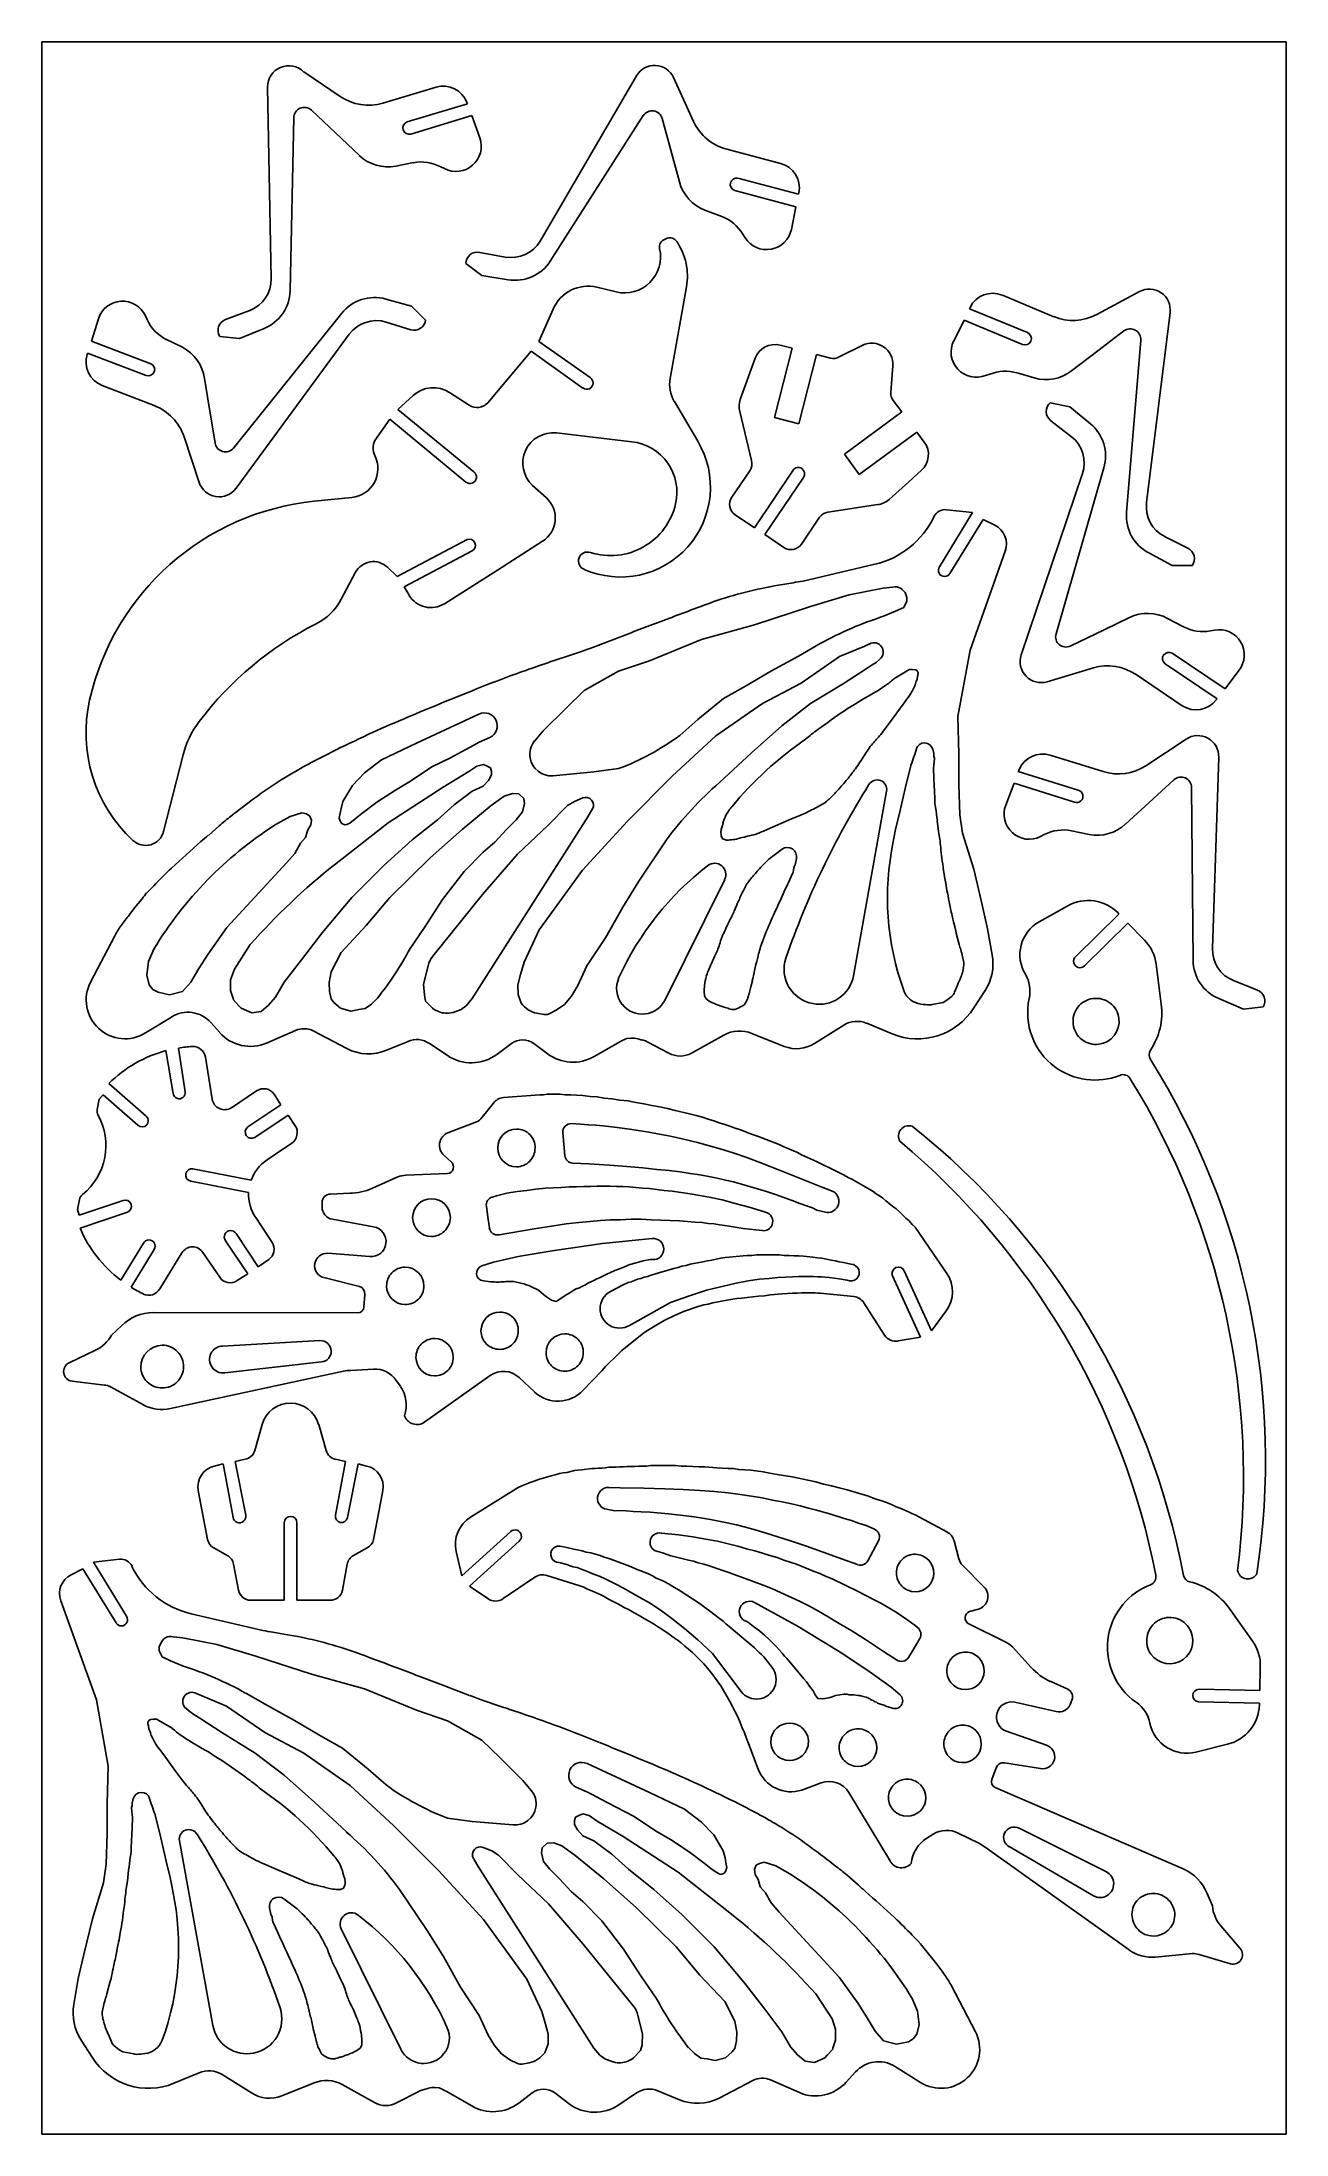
# Model space of a CAD drawing. Extents: x 81 to 378, y 115 to 614.
import ezdxf

# ---------------------------------------------------------------- set-up
doc = ezdxf.new("R2010")
doc.units = 0
doc.header["$MEASUREMENT"] = 0
doc.layers.add('CYAN', color=4, linetype='CONTINUOUS')

msp = doc.modelspace()

# ---------------------------------------------------------------- linework, layer by layer
at = {"layer": 'CYAN'}
for p, q in [((81.29, 115.3), (81.29, 613.9)), ((81.29, 613.9), (377.96, 613.9)), ((377.96, 613.9), (377.96, 115.3)), ((152.39, 600.91), (143.76, 606.72)), ((223.09, 605.81), (200.09, 566.41)), ((236.69, 594.91), (231.89, 605.41)), ((135.09, 603.11), (135.99, 557.51)), ((175.29, 603.11), (162.59, 599.31)), ((168.39, 594.81), (182.79, 599.11)), ((182.79, 599.11), (182.59, 599.41)), ((140.49, 554.61), (141.39, 595.81)), ((145.59, 597.61), (156.99, 586.81)), ((183.79, 596.31), (169.29, 591.91)), ((185.69, 591.01), (183.79, 596.31)), ((202.49, 561.61), (224.69, 596.31)), ((229.19, 595.61), (233.29, 580.51)), ((165.69, 584.31), (169.89, 585.11)), ((176.39, 584.11), (177.29, 583.71)), ((257.39, 584.91), (244.59, 588.31)), ((261.09, 574.61), (246.49, 578.51)), ((247.19, 581.41), (261.69, 577.61)), ((239.39, 573.81), (243.39, 572.31)), ((259.99, 569.21), (261.09, 574.61)), ((261.69, 577.61), (261.79, 577.91)), ((191.79, 562.61), (185.69, 563.71)), ((229.89, 566.91), (230.39, 567.11)), ((248.39, 568.11), (248.99, 567.21)), ((182.39, 561.11), (186.19, 558.21)), ((186.19, 558.21), (192.49, 557.21)), ((213.59, 555.41), (218.19, 554.31)), ((234.99, 555.51), (231.09, 533.71)), ((310.29, 553.51), (322.59, 548.41)), ((332.79, 548.91), (342.99, 554.41)), ((105.99, 548.61), (106.39, 547.71)), ((130.89, 549.91), (125.09, 547.71)), ((126.99, 517.11), (152.79, 549.21)), ((163.29, 552.61), (169.39, 550.91)), ((169.39, 550.91), (172.79, 547.61)), ((199.79, 542.51), (203.19, 550.21)), ((302.49, 550.31), (302.59, 550.61)), ((316.29, 544.61), (302.49, 550.31)), ((350.29, 549.41), (344.69, 504.11)), ((93.09, 542.61), (94.79, 547.91)), ((123.69, 543.71), (128.39, 543.21)), ((154.59, 544.21), (127.59, 507.51)), ((128.39, 543.21), (134.29, 545.61)), ((169.29, 545.31), (163.39, 547.11)), ((298.69, 542.61), (301.19, 547.61)), ((301.19, 547.61), (315.09, 541.81)), ((339.29, 545.01), (333.04, 540.26)), ((92.09, 539.41), (92.19, 539.71)), ((92.19, 539.71), (106.19, 534.41)), ((107.29, 537.21), (93.09, 542.61)), ((110.89, 543.01), (114.79, 541.11)), ((187.59, 527.91), (197.99, 540.21)), ((197.99, 540.21), (210.29, 531.41)), ((211.99, 533.91), (199.79, 542.51)), ((247.79, 528.71), (251.39, 538.51)), ((260.19, 540.91), (255.99, 524.41)), ((257.29, 541.61), (260.19, 540.91)), ((261.79, 522.91), (265.99, 539.41)), ((265.99, 539.41), (269.29, 538.51)), ((271.39, 538.81), (276.99, 541.61)), ((333.04, 540.26), (326.79, 535.51)), ((339.89, 501.71), (343.29, 542.81)), ((120.09, 533.71), (121.51, 524.95)), ((284.19, 536.71), (283.69, 530.41)), ((307.29, 534.71), (306.29, 534.41)), ((317.89, 533.81), (313.79, 535.01)), ((108.09, 527.21), (95.69, 532.01)), ((166.19, 526.31), (169.79, 529.61)), ((178.49, 530.31), (183.19, 527.31)), ((121.51, 524.95), (122.59, 518.31)), ((160.69, 518.91), (164.29, 524.01)), ((164.29, 524.01), (182.39, 509.01)), ((184.29, 511.41), (166.19, 526.31)), ((232.09, 528.21), (237.69, 518.71)), ((250.49, 514.11), (247.69, 525.81)), ((255.99, 524.41), (261.79, 522.91)), ((286.29, 525.71), (272.69, 515.61)), ((284.29, 528.41), (286.29, 525.71)), ((326.39, 526.91), (321.69, 527.91)), ((321.89, 523.61), (326.79, 519.81)), ((331.29, 522.91), (326.39, 526.91)), ((118.79, 508.91), (115.19, 519.81)), ((221.99, 518.61), (203.99, 520.71)), ((276.19, 510.81), (289.89, 520.91)), ((289.89, 520.91), (291.69, 518.51)), ((272.69, 515.61), (276.19, 510.81)), ((245.79, 505.41), (250.09, 511.71)), ((260.39, 511.81), (251.19, 498.11)), ((253.69, 496.51), (262.89, 510.11)), ((287.96, 509.06), (283.29, 504.81)), ((290.99, 511.81), (287.96, 509.06)), ((329.39, 511.01), (314.79, 467.81)), ((323.09, 472.81), (334.49, 512.41)), ((146.19, 504.41), (155.19, 505.31)), ((198.29, 508.21), (201.59, 505.21)), ((280.59, 503.61), (268.69, 501.81)), ((251.19, 498.11), (246.59, 501.21)), ((266.69, 500.61), (262.39, 494.21)), ((303.19, 501.71), (295.29, 488.81)), ((296.99, 502.41), (303.19, 501.71)), ((297.79, 487.21), (305.69, 500.11)), ((305.69, 500.11), (308.49, 498.71)), ((182.69, 495.31), (165.99, 486.51)), ((200.69, 494.91), (189.9, 488.04)), ((258.19, 493.41), (253.69, 496.51)), ((348.99, 496.01), (354.49, 493.21)), ((165.99, 486.51), (163.69, 488.71)), ((167.69, 484.01), (183.89, 492.61)), ((262.79, 485.41), (279.89, 489.41)), ((310.99, 492.51), (302.59, 468.91)), ((350.79, 489.11), (345.19, 492.11)), ((355.59, 489.11), (350.79, 489.11)), ((156.09, 487.51), (152.69, 481.11)), ((168.89, 482.01), (167.69, 484.01)), ((189.9, 488.04), (177.29, 480.01)), ((256.89, 484.41), (260.39, 485.01)), ((281.89, 483.71), (273.79, 482.11)), ((284.19, 483.91), (281.89, 483.71)), ((284.69, 484.01), (284.19, 483.91)), ((264.59, 479.31), (251.19, 475.01)), ((273.79, 482.11), (264.59, 479.31)), ((284.79, 478.21), (286.79, 479.11)), ((287.09, 482.71), (286.39, 483.41)), ((286.79, 479.11), (287.49, 480.61)), ((287.49, 481.51), (287.09, 482.71)), ((287.49, 480.61), (287.49, 481.51)), ((251.19, 475.01), (238.59, 471.51)), ((281.99, 477.01), (284.79, 478.21)), ((334.53, 473.79), (326.49, 469.91)), ((340.59, 476.71), (334.53, 473.79)), ((353.49, 474.51), (349.69, 476.51)), ((360.89, 473.71), (359.89, 473.51)), ((213.49, 469.91), (220.49, 472.61)), ((238.59, 471.51), (226.19, 466.41)), ((261.69, 467.51), (266.89, 470.51)), ((277.49, 469.91), (271.49, 467.41)), ((278.59, 470.41), (277.49, 469.91)), ((302.59, 468.91), (299.69, 453.11)), ((218.79, 463.91), (210.59, 459.31)), ((226.19, 466.41), (218.79, 463.91)), ((248.49, 460.01), (255.29, 464.01)), ((255.29, 464.01), (261.69, 467.51)), ((271.49, 467.41), (262.29, 461.11)), ((272.59, 461.11), (277.79, 464.51)), ((277.79, 464.51), (279.29, 465.41)), ((279.29, 465.41), (280.19, 466.01)), ((280.19, 466.01), (281.09, 466.81)), ((287.59, 464.01), (284.39, 462.11)), ((288.09, 464.31), (287.59, 464.01)), ((288.89, 464.31), (288.09, 464.31)), ((289.69, 464.21), (288.89, 464.31)), ((289.99, 464.01), (289.69, 464.21)), ((290.19, 463.51), (289.99, 464.01)), ((320.99, 461.41), (331.99, 464.71)), ((361.49, 457.31), (349.09, 465.71)), ((350.79, 468.21), (363.39, 459.71)), ((363.39, 459.71), (366.69, 464.11)), ((210.59, 459.31), (206.29, 455.11)), ((243.79, 457.41), (248.49, 460.01)), ((262.29, 461.11), (253.09, 456.21)), ((264.59, 456.21), (272.59, 461.11)), ((289.09, 459.81), (289.39, 460.41)), ((289.79, 461.61), (289.99, 462.01)), ((289.99, 462.01), (290.09, 462.71)), ((342.19, 463.11), (353.19, 455.71)), ((206.29, 455.11), (200.79, 449.71)), ((237.69, 452.41), (243.79, 457.41)), ((253.09, 456.21), (241.99, 448.51)), ((257.69, 450.91), (264.59, 456.21)), ((283.59, 451.91), (285.99, 455.21)), ((285.99, 455.21), (287.09, 456.71)), ((361.29, 457.11), (361.49, 457.31)), ((185.49, 453.71), (170.59, 446.81)), ((200.79, 449.71), (198.79, 447.31)), ((233.39, 448.61), (237.69, 452.41)), ((250.49, 444.51), (257.69, 450.91)), ((282.19, 450.01), (283.59, 451.91)), ((299.69, 453.11), (299.89, 444.21)), ((114.99, 444.01), (110.29, 425.71)), ((170.59, 446.81), (162.29, 442.81)), ((178.69, 443.31), (182.19, 445.21)), ((182.19, 445.21), (184.29, 446.31)), ((184.29, 446.31), (185.59, 447.01)), ((185.59, 447.01), (188.09, 448.11)), ((241.99, 448.51), (231.59, 438.91)), ((242.89, 437.41), (250.49, 444.51)), ((289.79, 445.41), (289.39, 444.11)), ((293.99, 444.31), (293.69, 445.31)), ((293.99, 443.61), (293.99, 444.31)), ((299.89, 444.21), (299.89, 437.01)), ((321.69, 443.91), (334.29, 440.01)), ((344.49, 441.41), (354.09, 447.71)), ((158.19, 439.71), (155.39, 436.71)), ((162.29, 442.81), (158.19, 439.71)), ((169.19, 437.71), (174.29, 441.11)), ((174.29, 441.11), (178.69, 443.31)), ((183.09, 440.01), (176.99, 436.31)), ((184.99, 441.31), (183.09, 440.01)), ((186.59, 441.71), (184.99, 441.31)), ((187.49, 441.31), (186.59, 441.71)), ((188.29, 440.91), (187.49, 441.31)), ((187.79, 437.91), (188.49, 439.21)), ((188.49, 440.11), (188.29, 440.91)), ((188.49, 439.21), (188.49, 440.11)), ((203.19, 439.01), (212.89, 439.91)), ((212.89, 439.91), (218.79, 440.71)), ((231.59, 438.91), (220.89, 428.21)), ((288.49, 441.41), (287.39, 437.01)), ((288.69, 442.01), (288.49, 441.61)), ((288.49, 441.61), (288.49, 441.41)), ((293.99, 439.01), (293.89, 440.21)), ((294.09, 443.21), (293.99, 443.61)), ((293.99, 437.81), (293.99, 439.01)), ((314.09, 440.01), (314.29, 440.41)), ((328.39, 435.61), (314.09, 440.01)), ((361.89, 443.41), (360.39, 397.81)), ((155.39, 436.71), (153.09, 432.91)), ((161.19, 432.71), (165.59, 435.61)), ((176.99, 436.31), (163.89, 427.81)), ((165.59, 435.61), (169.19, 437.71)), ((179.59, 432.11), (183.89, 435.31)), ((183.89, 435.31), (186.49, 436.51)), ((186.49, 436.51), (187.79, 437.91)), ((191.49, 434.11), (188.39, 431.91)), ((193.49, 434.81), (191.49, 434.11)), ((194.99, 434.71), (193.49, 434.81)), ((196.19, 433.61), (194.99, 434.71)), ((274.79, 391.31), (282.69, 435.31)), ((287.39, 437.01), (285.59, 429.41)), ((299.89, 437.01), (300.19, 429.71)), ((311.09, 432.01), (313.09, 437.21)), ((313.09, 437.21), (327.49, 432.71)), ((351.19, 438.01), (346.21, 433.47)), ((355.79, 395.01), (355.39, 436.21)), ((140.49, 429.31), (136.79, 427.21)), ((143.29, 430.21), (140.49, 429.31)), ((144.39, 429.91), (143.29, 430.21)), ((145.19, 429.41), (144.39, 429.91)), ((145.59, 428.41), (145.19, 429.41)), ((152.39, 430.11), (152.19, 428.91)), ((152.19, 428.91), (152.49, 428.01)), ((152.69, 431.21), (152.39, 430.11)), ((153.09, 432.91), (152.69, 431.21)), ((155.99, 428.71), (157.59, 430.01)), ((157.59, 430.01), (161.19, 432.71)), ((175.59, 428.51), (179.59, 432.11)), ((188.39, 431.91), (181.49, 426.21)), ((183.89, 385.91), (211.49, 429.21)), ((194.39, 428.51), (195.89, 430.41)), ((195.89, 430.41), (196.39, 432.41)), ((196.39, 432.41), (196.19, 433.61)), ((206.59, 431.91), (201.99, 427.21)), ((208.29, 432.91), (206.59, 431.91)), ((210.29, 433.71), (208.29, 432.91)), ((211.49, 429.21), (212.09, 430.31)), ((212.09, 430.31), (212.59, 431.11)), ((259.99, 428.71), (261.49, 429.31)), ((261.49, 429.31), (263.49, 430.21)), ((285.59, 429.41), (284.89, 426.61)), ((300.19, 429.71), (300.79, 425.31)), ((346.21, 433.47), (339.69, 427.51)), ((120.99, 424.81), (123.59, 427.11)), ((142.99, 422.91), (144.19, 424.31)), ((144.19, 424.31), (144.69, 426.11)), ((144.69, 426.11), (145.39, 427.31)), ((145.39, 427.31), (145.59, 428.41)), ((163.89, 427.81), (151.09, 417.81)), ((152.49, 428.01), (152.79, 427.61)), ((152.79, 427.61), (153.49, 427.31)), ((153.49, 427.31), (153.99, 427.41)), ((153.99, 427.41), (154.69, 427.71)), ((154.69, 427.71), (155.99, 428.71)), ((169.59, 423.71), (175.59, 428.51)), ((181.49, 426.21), (173.89, 419.41)), ((189.29, 423.21), (192.09, 426.21)), ((192.09, 426.21), (194.39, 428.51)), ((201.99, 427.21), (194.69, 420.31)), ((220.89, 428.21), (210.19, 416.51)), ((243.29, 426.21), (243.19, 425.51)), ((243.19, 425.51), (243.29, 425.11)), ((243.49, 426.91), (243.29, 426.21)), ((243.29, 425.11), (243.29, 424.71)), ((243.29, 424.71), (243.59, 424.01)), ((243.69, 427.71), (243.49, 426.91)), ((243.59, 424.01), (244.29, 423.71)), ((246.89, 423.91), (247.89, 424.21)), ((247.89, 424.21), (248.29, 424.31)), ((248.29, 424.31), (248.79, 424.41)), ((248.79, 424.41), (249.49, 424.61)), ((254.19, 426.21), (259.99, 428.71)), ((295.09, 425.71), (294.79, 428.31)), ((295.39, 423.91), (295.09, 425.71)), ((300.79, 425.31), (303.49, 416.71)), ((320.29, 425.01), (319.39, 424.51)), ((330.99, 425.01), (326.79, 425.91)), ((139.69, 418.31), (141.59, 420.51)), ((141.59, 420.51), (142.99, 422.91)), ((162.89, 417.71), (169.59, 423.71)), ((173.89, 419.41), (164.29, 410.01)), ((181.99, 416.21), (186.49, 420.81)), ((194.69, 420.31), (186.39, 410.71)), ((186.49, 420.81), (189.29, 423.21)), ((223.59, 413.91), (230.19, 423.71)), ((254.59, 419.11), (253.39, 417.91)), ((257.79, 421.51), (254.59, 419.11)), ((260.89, 417.81), (261.19, 419.31)), ((125.39, 402.81), (139.69, 418.31)), ((155.19, 410.01), (162.89, 417.71)), ((176.79, 409.51), (181.99, 416.21)), ((210.19, 416.51), (199.89, 402.31)), ((219.79, 407.71), (223.59, 413.91)), ((229.89, 385.61), (244.09, 414.31)), ((259.29, 413.61), (260.29, 415.71)), ((260.29, 415.71), (260.39, 416.01)), ((260.39, 416.01), (260.49, 416.41)), ((260.49, 416.41), (260.59, 417.11)), ((260.59, 417.11), (260.89, 417.81)), ((303.49, 416.71), (305.49, 408.21)), ((103.39, 407.51), (105.09, 409.61)), ((105.09, 409.61), (105.19, 409.71)), ((106.29, 411.11), (107.99, 412.81)), ((148.09, 401.61), (155.19, 410.01)), ((164.29, 410.01), (158.59, 403.31)), ((172.49, 402.81), (176.79, 409.51)), ((186.39, 410.71), (174.49, 396.01)), ((215.69, 400.41), (219.79, 407.71)), ((305.49, 408.21), (306.79, 402.51)), ((319.09, 404.21), (325.89, 408.01)), ((338.09, 406.01), (327.79, 395.91)), ((329.89, 393.71), (340.19, 403.91)), ((337.89, 406.31), (338.09, 406.01)), ((340.19, 403.91), (344.19, 399.81)), ((92.89, 389.81), (98.59, 400.71)), ((120.89, 396.41), (125.39, 402.81)), ((143.19, 395.11), (148.09, 401.61)), ((158.59, 403.31), (152.69, 396.91)), ((169.09, 397.81), (172.49, 402.81)), ((199.89, 402.31), (196.29, 394.61)), ((211.19, 393.71), (215.69, 400.41)), ((299.29, 401.51), (299.09, 402.51)), ((299.99, 398.81), (299.29, 401.51)), ((306.79, 402.51), (307.89, 396.31)), ((106.69, 394.71), (106.29, 391.51)), ((107.99, 397.71), (106.69, 394.71)), ((118.69, 393.11), (120.89, 396.41)), ((130.99, 398.81), (127.19, 392.91)), ((139.09, 389.81), (143.19, 395.11)), ((152.69, 396.91), (150.29, 392.31)), ((196.29, 394.61), (195.39, 391.61)), ((346.99, 394.11), (348.19, 384.61)), ((106.29, 391.51), (106.89, 389.21)), ((106.89, 389.21), (107.79, 388.11)), ((114.79, 387.61), (116.79, 389.81)), ((116.79, 389.81), (118.69, 393.11)), ((127.19, 392.91), (126.29, 390.41)), ((126.29, 390.41), (126.29, 387.81)), ((136.99, 386.21), (139.09, 389.81)), ((150.29, 392.31), (149.79, 389.71)), ((149.79, 389.71), (149.89, 387.61)), ((173.39, 393.71), (172.29, 389.31)), ((172.29, 389.31), (172.49, 386.71)), ((195.39, 391.61), (194.79, 389.21)), ((194.79, 389.21), (194.89, 386.91)), ((207.59, 386.51), (209.09, 389.01)), ((209.09, 389.01), (211.19, 393.71)), ((239.89, 391.81), (239.69, 391.21)), ((250.29, 388.71), (250.69, 390.21)), ((298.89, 387.41), (299.59, 389.11)), ((300.89, 392.41), (300.99, 393.21)), ((365.39, 390.21), (371.09, 387.91)), ((107.79, 388.11), (108.99, 387.41)), ((108.99, 387.41), (111.69, 386.81)), ((111.69, 386.81), (114.79, 387.61)), ((126.29, 387.81), (126.89, 385.91)), ((126.89, 385.91), (126.99, 385.61)), ((126.99, 385.61), (128.29, 384.21)), ((128.29, 384.21), (128.79, 383.61)), ((133.59, 382.81), (135.29, 384.31)), ((135.29, 384.31), (136.99, 386.21)), ((149.89, 387.61), (150.29, 385.81)), ((150.29, 385.81), (150.89, 385.01)), ((150.89, 385.01), (152.49, 383.61)), ((158.39, 383.51), (159.89, 384.61)), ((159.89, 384.61), (161.29, 386.01)), ((172.49, 386.71), (172.79, 385.31)), ((172.79, 385.31), (174.39, 383.61)), ((181.29, 383.31), (182.49, 384.21)), ((182.49, 384.21), (183.89, 385.91)), ((194.89, 386.91), (195.59, 384.81)), ((203.89, 383.11), (205.89, 384.51)), ((205.89, 384.51), (207.59, 386.51)), ((239.19, 387.41), (239.29, 386.61)), ((239.29, 386.61), (239.59, 385.91)), ((239.59, 385.91), (240.39, 385.31)), ((240.99, 385.01), (241.39, 384.81)), ((247.29, 383.61), (247.99, 384.01)), ((247.99, 384.01), (248.39, 384.21)), ((248.39, 384.21), (248.79, 384.51)), ((248.79, 384.51), (249.29, 385.31)), ((249.99, 387.41), (250.29, 388.71)), ((293.59, 384.51), (296.19, 385.01)), ((296.19, 385.01), (297.09, 385.51)), ((297.09, 385.51), (298.29, 386.51)), ((306.19, 387.81), (303.49, 383.71)), ((367.79, 383.41), (361.89, 385.91)), ((112.19, 381.51), (105.99, 377.71)), ((123.69, 377.81), (121.59, 380.21)), ((128.79, 383.61), (131.39, 382.51)), ((131.39, 382.51), (133.59, 382.81)), ((152.49, 383.61), (154.99, 382.91)), ((154.99, 382.91), (156.89, 383.31)), ((156.89, 383.31), (158.39, 383.51)), ((174.39, 383.61), (174.89, 383.21)), ((174.89, 383.21), (174.99, 383.21)), ((174.99, 383.21), (175.89, 382.81)), ((179.19, 382.61), (179.39, 382.61)), ((179.39, 382.61), (181.29, 383.31)), ((199.29, 382.41), (200.99, 382.11)), ((202.09, 382.21), (203.89, 383.11)), ((245.79, 383.31), (246.49, 383.31)), ((246.49, 383.31), (247.29, 383.61)), ((272.49, 379.61), (265.49, 375.21)), ((283.99, 377.51), (277.99, 380.01)), ((372.49, 383.91), (367.79, 383.41)), ((115.49, 363.71), (113.89, 374.11)), ((141.79, 378.31), (134.89, 375.31)), ((153.99, 374.01), (145.99, 378.21)), ((168.59, 375.71), (163.49, 373.61)), ((177.89, 372.41), (173.69, 375.21)), ((193.29, 375.21), (189.79, 372.61)), ((201.79, 372.81), (198.59, 375.21)), ((219.29, 375.71), (212.99, 372.11)), ((221.69, 376.51), (220.79, 376.41)), ((222.59, 376.51), (221.69, 376.51)), ((225.79, 375.51), (225.19, 375.81)), ((230.79, 372.91), (225.79, 375.51)), ((243.89, 377.21), (236.19, 372.91)), ((258.29, 374.51), (250.59, 377.61)), ((110.89, 373.51), (112.59, 363.31)), ((120.29, 371.91), (121.89, 361.91)), ((106.19, 357.91), (97.29, 365.71)), ((94.49, 359.51), (94.99, 361.91)), ((94.99, 361.91), (95.89, 363.01)), ((95.89, 363.01), (104.19, 355.71)), ((126.49, 359.91), (132.49, 363.91)), ((138.29, 360.61), (130.39, 355.31)), ((136.69, 363.11), (138.29, 360.61)), ((188.99, 361.01), (186.29, 357.61)), ((199.99, 363.01), (191.39, 362.31)), ((200.89, 363.01), (199.99, 363.01)), ((201.79, 363.11), (200.89, 363.01)), ((204.89, 363.11), (201.79, 363.11)), ((206.09, 363.01), (204.89, 363.11)), ((207.39, 363.01), (206.09, 363.01)), ((208.79, 362.91), (207.39, 363.01)), ((210.29, 362.81), (208.79, 362.91)), ((211.99, 362.61), (210.29, 362.81)), ((213.69, 362.51), (211.99, 362.61)), ((215.39, 362.21), (213.69, 362.51)), ((217.19, 362.01), (215.39, 362.21)), ((219.09, 361.71), (217.19, 362.01)), ((220.99, 361.51), (219.09, 361.71)), ((222.89, 361.11), (220.99, 361.51)), ((224.79, 360.81), (222.89, 361.11)), ((226.69, 360.41), (224.79, 360.81)), ((228.59, 360.11), (226.69, 360.41)), ((230.49, 359.71), (228.59, 360.11)), ((232.29, 359.21), (230.49, 359.71)), ((235.69, 358.41), (232.29, 359.21)), ((132.09, 352.81), (139.99, 358.11)), ((139.99, 358.11), (141.69, 355.61)), ((184.89, 356.51), (178.09, 353.91)), ((209.69, 356.01), (207.59, 356.11)), ((211.59, 355.81), (209.69, 356.01)), ((213.39, 355.71), (211.59, 355.81)), ((215.09, 355.61), (213.39, 355.71)), ((218.49, 355.21), (215.09, 355.61)), ((220.19, 354.91), (218.49, 355.21)), ((221.99, 354.71), (220.19, 354.91)), ((225.99, 354.11), (221.99, 354.71)), ((228.09, 353.71), (225.99, 354.11)), ((237.29, 358.01), (235.69, 358.41)), ((238.79, 357.61), (237.29, 358.01)), ((240.19, 357.21), (238.79, 357.61)), ((241.49, 356.81), (240.19, 357.21)), ((242.79, 356.31), (241.49, 356.81)), ((244.09, 355.91), (242.79, 356.31)), ((245.29, 355.51), (244.09, 355.91)), ((246.59, 355.01), (245.29, 355.51)), ((247.89, 354.61), (246.59, 355.01)), ((250.49, 353.61), (247.89, 354.61)), ((138.78, 350.06), (134.99, 347.51)), ((140.79, 351.41), (138.78, 350.06)), ((205.49, 353.91), (205.99, 348.51)), ((230.29, 353.31), (228.09, 353.71)), ((232.59, 352.81), (230.29, 353.31)), ((237.59, 351.61), (232.59, 352.81)), ((240.19, 350.91), (237.59, 351.61)), ((242.99, 350.11), (240.19, 350.91)), ((246.09, 349.11), (242.99, 350.11)), ((249.39, 348.01), (246.09, 349.11)), ((251.89, 353.11), (250.49, 353.61)), ((257.09, 351.11), (251.89, 353.11)), ((258.19, 350.61), (257.09, 351.11)), ((259.39, 350.11), (258.19, 350.61)), ((260.49, 349.61), (259.39, 350.11)), ((261.49, 349.21), (260.49, 349.61)), ((262.39, 348.71), (261.49, 349.21)), ((131.19, 342.61), (117.29, 345.31)), ((177.99, 344.21), (168.09, 343.81)), ((177.19, 348.51), (178.89, 347.01)), ((207.89, 346.71), (211.69, 346.51)), ((211.69, 346.51), (216.59, 346.21)), ((216.59, 346.21), (220.79, 345.91)), ((220.79, 345.91), (224.59, 345.61)), ((224.59, 345.61), (227.89, 345.21)), ((227.89, 345.21), (230.89, 344.91)), ((230.89, 344.91), (233.49, 344.61)), ((233.49, 344.61), (235.89, 344.21)), ((235.89, 344.21), (238.19, 343.91)), ((253.09, 346.61), (249.39, 348.01)), ((257.19, 345.01), (253.09, 346.61)), ((267.09, 341.01), (257.19, 345.01)), ((265.99, 347.11), (262.39, 348.71)), ((270.79, 344.71), (265.99, 347.11)), ((271.49, 344.41), (270.79, 344.71)), ((272.29, 344.01), (271.49, 344.41)), ((116.79, 342.41), (130.59, 339.71)), ((154.69, 339.51), (150.09, 339.31)), ((166.19, 343.41), (160.09, 340.71)), ((192.19, 339.51), (189.69, 338.91)), ((194.59, 339.91), (192.19, 339.51)), ((196.89, 340.21), (194.59, 339.91)), ((199.09, 340.51), (196.89, 340.21)), ((201.29, 340.71), (199.09, 340.51)), ((203.29, 340.81), (201.29, 340.71)), ((205.19, 340.91), (203.29, 340.81)), ((206.99, 341.01), (205.19, 340.91)), ((208.79, 341.01), (206.99, 341.01)), ((210.49, 341.11), (208.79, 341.01)), ((212.09, 341.11), (210.49, 341.11)), ((213.69, 341.21), (212.09, 341.11)), ((216.69, 341.21), (213.69, 341.21)), ((218.29, 341.11), (216.69, 341.21)), ((219.79, 341.11), (218.29, 341.11)), ((221.29, 341.01), (219.79, 341.11)), ((222.89, 340.91), (221.29, 341.01)), ((224.49, 340.71), (222.89, 340.91)), ((226.19, 340.61), (224.49, 340.71)), ((227.89, 340.41), (226.19, 340.61)), ((229.69, 340.21), (227.89, 340.41)), ((231.59, 340.01), (229.69, 340.21)), ((233.69, 339.71), (231.59, 340.01)), ((235.89, 339.41), (233.69, 339.71)), ((238.19, 339.01), (235.89, 339.41)), ((238.19, 343.91), (240.29, 343.51)), ((240.29, 343.51), (242.29, 343.11)), ((242.29, 343.11), (244.29, 342.61)), ((244.29, 342.61), (246.19, 342.21)), ((246.19, 342.21), (248.09, 341.71)), ((248.09, 341.71), (254.09, 339.91)), ((254.09, 339.91), (256.19, 339.21)), ((256.19, 339.21), (260.19, 337.81)), ((269.59, 340.11), (267.09, 341.01)), ((273.69, 343.21), (272.29, 344.01)), ((274.39, 342.91), (273.69, 343.21)), ((277.19, 341.31), (274.39, 342.91)), ((277.99, 340.81), (277.19, 341.31)), ((278.69, 340.41), (277.99, 340.81)), ((279.49, 339.91), (278.69, 340.41)), ((280.19, 339.41), (279.49, 339.91)), ((280.99, 338.91), (280.19, 339.41)), ((89.79, 335.61), (90.29, 338.01)), ((90.19, 334.31), (89.79, 335.61)), ((100.69, 337.81), (90.19, 334.31)), ((90.39, 331.21), (101.69, 335.01)), ((148.09, 337.31), (148.09, 336.31)), ((187.29, 336.41), (187.59, 333.81)), ((189.69, 338.91), (188.69, 338.61)), ((240.79, 338.51), (238.19, 339.01)), ((243.49, 337.91), (240.79, 338.51)), ((246.59, 337.11), (243.49, 337.91)), ((249.89, 336.21), (246.59, 337.11)), ((253.79, 335.01), (249.89, 336.21)), ((260.19, 337.81), (261.99, 337.11)), ((261.99, 337.11), (263.59, 336.51)), ((263.59, 336.51), (264.99, 336.01)), ((264.99, 336.01), (266.09, 335.51)), ((266.09, 335.51), (268.09, 335.01)), ((281.79, 338.31), (280.99, 338.91)), ((282.49, 337.71), (281.79, 338.31)), ((283.29, 337.11), (282.49, 337.71)), ((284.09, 336.41), (283.29, 337.11)), ((284.99, 335.81), (284.09, 336.41)), ((285.79, 335.11), (284.99, 335.81)), ((287.29, 333.61), (285.79, 335.11)), ((132.89, 322.01), (127.59, 329.91)), ((132.29, 333.71), (136.19, 327.81)), ((150.59, 333.31), (160.39, 331.51)), ((187.59, 333.81), (187.99, 331.31)), ((190.29, 329.61), (198.69, 331.01)), ((198.69, 331.01), (202.79, 331.71)), ((202.79, 331.71), (206.29, 332.21)), ((206.29, 332.21), (209.29, 332.51)), ((209.29, 332.51), (211.99, 332.81)), ((211.99, 332.81), (214.49, 333.01)), ((214.49, 333.01), (216.89, 333.21)), ((216.89, 333.21), (219.29, 333.21)), ((219.29, 333.21), (221.79, 333.31)), ((221.79, 333.31), (224.19, 333.31)), ((224.19, 333.31), (226.59, 333.21)), ((226.59, 333.21), (228.89, 333.11)), ((228.89, 333.11), (233.29, 332.91)), ((233.29, 332.91), (235.19, 332.81)), ((235.19, 332.81), (236.99, 332.61)), ((236.99, 332.61), (238.69, 332.51)), ((238.69, 332.51), (240.19, 332.31)), ((240.19, 332.31), (241.59, 332.21)), ((241.59, 332.21), (242.89, 332.01)), ((242.89, 332.01), (244.09, 331.81)), ((244.09, 331.81), (245.19, 331.71)), ((245.19, 331.71), (248.49, 331.11)), ((248.49, 331.11), (251.49, 330.81)), ((251.49, 330.81), (253.09, 330.61)), ((288.09, 332.91), (287.29, 333.61)), ((288.79, 332.11), (288.09, 332.91)), ((289.49, 331.41), (288.79, 332.11)), ((297.09, 320.41), (289.49, 331.41)), ((105.49, 327.61), (100.09, 318.81)), ((102.59, 317.11), (108.09, 326.11)), ((114.69, 325.31), (109.39, 316.71)), ((123.69, 319.51), (119.69, 325.41)), ((125.09, 328.21), (130.39, 320.31)), ((159.49, 324.41), (149.49, 325.21)), ((194.89, 324.41), (188.99, 323.11)), ((202.99, 325.81), (194.89, 324.41)), ((214.99, 327.51), (202.99, 325.81)), ((226.79, 328.71), (214.99, 327.51)), ((244.19, 324.21), (243.09, 324.01)), ((245.19, 324.31), (244.19, 324.21)), ((248.49, 324.61), (245.19, 324.31)), ((249.49, 324.71), (248.49, 324.61)), ((250.59, 324.71), (249.49, 324.71)), ((251.69, 324.81), (250.59, 324.71)), ((257.19, 324.81), (251.69, 324.81)), ((258.29, 324.71), (257.19, 324.81)), ((259.49, 324.71), (258.29, 324.71)), ((260.59, 324.61), (259.49, 324.71)), ((261.69, 324.61), (260.59, 324.61)), ((262.89, 324.51), (261.69, 324.61)), ((265.09, 324.31), (262.89, 324.51)), ((266.19, 324.11), (265.09, 324.31)), ((267.29, 324.01), (266.19, 324.11)), ((130.39, 320.31), (127.89, 318.71)), ((135.39, 323.71), (132.89, 322.01)), ((148.49, 319.41), (156.99, 317.31)), ((188.99, 323.11), (186.19, 322.21)), ((212.89, 318.71), (213.59, 319.11)), ((213.59, 319.11), (214.39, 319.41)), ((214.39, 319.41), (215.99, 320.21)), ((215.99, 320.21), (216.89, 320.61)), ((216.89, 320.61), (217.89, 321.11)), ((217.89, 321.11), (218.99, 321.51)), ((218.99, 321.51), (220.19, 322.01)), ((220.19, 322.01), (221.49, 322.51)), ((221.49, 322.51), (222.99, 322.91)), ((222.99, 322.91), (224.69, 323.41)), ((224.09, 319.21), (223.29, 319.01)), ((224.89, 319.51), (224.09, 319.21)), ((224.69, 323.41), (226.29, 323.71)), ((225.69, 319.71), (224.89, 319.51)), ((226.59, 320.01), (225.69, 319.71)), ((226.29, 323.71), (226.89, 323.71)), ((227.39, 320.21), (226.59, 320.01)), ((229.19, 320.81), (227.39, 320.21)), ((230.09, 321.01), (229.19, 320.81)), ((231.09, 321.31), (230.09, 321.01)), ((231.99, 321.61), (231.09, 321.31)), ((232.99, 321.81), (231.99, 321.61)), ((233.89, 322.11), (232.99, 321.81)), ((234.89, 322.31), (233.89, 322.11)), ((235.89, 322.61), (234.89, 322.31)), ((238.89, 323.21), (235.89, 322.61)), ((239.99, 323.41), (238.89, 323.21)), ((240.99, 323.61), (239.99, 323.41)), ((242.09, 323.81), (240.99, 323.61)), ((243.09, 324.01), (242.09, 323.81)), ((252.39, 319.01), (254.69, 319.21)), ((254.69, 319.21), (256.79, 319.41)), ((256.79, 319.41), (258.69, 319.51)), ((258.69, 319.51), (260.29, 319.61)), ((260.29, 319.61), (261.79, 319.71)), ((261.79, 319.71), (265.29, 319.71)), ((265.29, 319.71), (266.29, 319.61)), ((266.29, 319.61), (267.19, 319.61)), ((267.19, 319.61), (268.99, 319.41)), ((269.49, 323.61), (267.29, 324.01)), ((268.99, 319.41), (271.39, 319.11)), ((270.49, 323.41), (269.49, 323.61)), ((271.39, 323.21), (270.49, 323.41)), ((272.39, 323.01), (271.39, 323.21)), ((271.39, 319.11), (273.29, 318.81)), ((274.19, 322.61), (272.39, 323.01)), ((290.79, 305.21), (284.09, 319.81)), ((286.89, 321.01), (293.39, 306.71)), ((158.29, 315.41), (158.09, 312.41)), ((186.59, 318.61), (188.29, 318.41)), ((188.29, 318.41), (189.19, 318.41)), ((189.19, 318.41), (189.49, 318.31)), ((189.49, 318.31), (190.39, 318.31)), ((190.39, 318.31), (190.69, 318.41)), ((190.69, 318.41), (191.59, 318.41)), ((191.59, 318.41), (191.89, 318.51)), ((191.89, 318.51), (193.79, 318.51)), ((193.79, 318.51), (195.79, 318.01)), ((195.79, 318.01), (196.29, 317.91)), ((196.29, 317.91), (196.79, 317.71)), ((196.79, 317.71), (197.39, 317.51)), ((197.39, 317.51), (197.89, 317.31)), ((197.89, 317.31), (199.69, 316.41)), ((199.69, 316.41), (200.89, 315.41)), ((200.89, 315.41), (201.59, 314.81)), ((201.59, 314.81), (202.79, 314.01)), ((203.89, 313.71), (204.79, 314.31)), ((204.79, 314.31), (205.59, 314.81)), ((205.59, 314.81), (206.49, 315.41)), ((206.49, 315.41), (207.19, 315.81)), ((207.19, 315.81), (207.99, 316.31)), ((207.99, 316.31), (208.69, 316.71)), ((208.69, 316.71), (209.49, 317.01)), ((209.49, 317.01), (210.19, 317.41)), ((210.19, 317.41), (210.89, 317.71)), ((210.89, 317.71), (211.49, 318.11)), ((211.49, 318.11), (212.89, 318.71)), ((219.69, 317.61), (216.89, 316.11)), ((221.09, 318.21), (219.69, 317.61)), ((221.79, 318.41), (221.09, 318.21)), ((222.59, 318.71), (221.79, 318.41)), ((223.29, 319.01), (222.59, 318.71)), ((231.19, 313.51), (235.69, 315.11)), ((235.69, 315.11), (239.79, 316.41)), ((239.79, 316.41), (246.79, 318.11)), ((244.59, 314.01), (246.99, 314.41)), ((246.79, 318.11), (249.69, 318.61)), ((246.99, 314.41), (248.19, 314.51)), ((248.19, 314.51), (249.49, 314.71)), ((249.49, 314.71), (250.79, 314.81)), ((249.69, 318.61), (252.39, 319.01)), ((250.79, 314.81), (252.19, 315.01)), ((252.19, 315.01), (253.59, 315.11)), ((253.59, 315.11), (254.99, 315.31)), ((254.99, 315.31), (257.79, 315.51)), ((257.79, 315.51), (259.09, 315.61)), ((259.09, 315.61), (260.29, 315.71)), ((260.29, 315.71), (261.39, 315.71)), ((261.39, 315.71), (262.39, 315.81)), ((262.39, 315.81), (265.69, 315.81)), ((265.69, 315.81), (266.29, 315.71)), ((266.29, 315.71), (266.89, 315.71)), ((266.89, 315.71), (274.89, 314.91)), ((156.59, 311.01), (107.89, 311.11)), ((202.79, 314.01), (203.89, 313.71)), ((221.39, 308.01), (231.19, 313.51)), ((228.69, 308.61), (229.79, 309.31)), ((229.79, 309.31), (231.96, 310.31)), ((231.96, 310.31), (233.39, 310.91)), ((233.39, 310.91), (234.49, 311.41)), ((234.49, 311.41), (235.69, 311.81)), ((235.69, 311.81), (236.79, 312.21)), ((236.79, 312.21), (237.99, 312.61)), ((237.99, 312.61), (239.09, 312.91)), ((239.09, 312.91), (240.19, 313.11)), ((240.19, 313.11), (241.29, 313.41)), ((241.29, 313.41), (244.59, 314.01)), ((277.29, 313.41), (282.19, 305.71)), ((293.39, 306.71), (296.89, 311.51)), ((100.29, 307.91), (97.89, 305.71)), ((147.59, 304.41), (124.39, 303.11)), ((219.59, 302.01), (223.99, 305.61)), ((223.99, 305.61), (225.09, 306.41)), ((225.09, 306.41), (226.29, 307.21)), ((226.29, 307.21), (228.69, 308.61)), ((285.49, 304.31), (290.79, 305.21)), ((94.09, 302.11), (87.79, 299.11)), ((124.89, 296.71), (147.99, 299.31)), ((215.69, 298.21), (218.59, 301.11)), ((218.59, 301.11), (219.59, 302.01)), ((88.49, 294.71), (96.19, 293.81)), ((111.99, 288.21), (153.19, 297.11)), ((154.99, 297.31), (160.39, 297.61)), ((165.79, 294.91), (166.79, 293.51)), ((172.59, 285.01), (188.19, 296.11)), ((195.09, 295.61), (198.79, 292.11)), ((210.29, 292.51), (214.79, 297.21)), ((214.79, 297.21), (215.69, 298.21)), ((97.69, 293.41), (105.49, 289.11)), ((133.79, 284.41), (132.09, 278.21)), ((149.09, 278.21), (147.29, 284.41)), ((124.49, 275.01), (122.39, 274.51)), ((126.89, 262.21), (124.49, 275.01)), ((129.79, 276.11), (127.39, 275.61)), ((127.39, 275.61), (129.89, 262.81)), ((153.69, 275.61), (151.29, 276.11)), ((151.29, 262.81), (153.69, 275.61)), ((156.69, 275.01), (154.19, 262.21)), ((158.69, 274.51), (156.69, 275.01)), ((218.99, 274.31), (218.19, 274.21)), ((219.89, 274.31), (218.99, 274.31)), ((220.79, 274.41), (219.89, 274.31)), ((222.59, 274.41), (220.79, 274.41)), ((223.59, 274.51), (222.59, 274.41)), ((225.49, 274.51), (223.59, 274.51)), ((226.49, 274.61), (225.49, 274.51)), ((232.39, 274.61), (226.49, 274.61)), ((233.69, 274.51), (232.39, 274.61)), ((235.09, 274.51), (233.69, 274.51)), ((236.49, 274.41), (235.09, 274.51)), ((237.99, 274.31), (236.49, 274.41)), ((239.39, 274.31), (237.99, 274.31)), ((242.19, 274.11), (239.39, 274.31)), ((194.89, 269.41), (183.49, 262.31)), ((195.69, 269.81), (194.89, 269.41)), ((197.69, 270.61), (195.69, 269.81)), ((198.69, 270.91), (197.69, 270.61)), ((199.69, 271.31), (198.69, 270.91)), ((202.69, 272.21), (199.69, 271.31)), ((203.69, 272.41), (202.69, 272.21)), ((204.69, 272.71), (203.69, 272.41)), ((205.59, 272.91), (204.69, 272.71)), ((206.49, 273.01), (205.59, 272.91)), ((208.29, 273.41), (206.49, 273.01)), ((209.09, 273.51), (208.29, 273.41)), ((209.99, 273.61), (209.09, 273.51)), ((212.39, 273.91), (209.99, 273.61)), ((213.19, 273.91), (212.39, 273.91)), ((213.99, 274.01), (213.19, 273.91)), ((214.79, 274.01), (213.99, 274.01)), ((215.59, 274.11), (214.79, 274.01)), ((216.49, 274.21), (215.59, 274.11)), ((218.19, 274.21), (216.49, 274.21)), ((219.19, 269.31), (216.49, 269.41)), ((224.79, 269.21), (219.19, 269.31)), ((243.49, 274.01), (242.19, 274.11)), ((244.89, 273.91), (243.49, 274.01)), ((246.19, 273.91), (244.89, 273.91)), ((247.49, 273.71), (246.19, 273.91)), ((250.29, 273.51), (247.49, 273.71)), ((253.29, 273.11), (250.29, 273.51)), ((254.89, 272.81), (253.29, 273.11)), ((256.59, 272.51), (254.89, 272.81)), ((260.19, 271.91), (256.59, 272.51)), ((262.09, 271.51), (260.19, 271.91)), ((263.89, 271.11), (262.09, 271.51)), ((265.79, 270.71), (263.89, 271.11)), ((267.69, 270.21), (265.79, 270.71)), ((269.59, 269.81), (267.69, 270.21)), ((271.39, 269.31), (269.59, 269.81)), ((273.29, 268.81), (271.39, 269.31)), ((118.59, 268.71), (120.79, 257.01)), ((161.7, 263.97), (162.59, 268.71)), ((229.79, 269.11), (224.79, 269.21)), ((234.19, 268.91), (229.79, 269.11)), ((238.19, 268.71), (234.19, 268.91)), ((241.69, 268.41), (238.19, 268.71)), ((244.89, 268.11), (241.69, 268.41)), ((247.79, 267.71), (244.89, 268.11)), ((250.49, 267.31), (247.79, 267.71)), ((252.99, 266.91), (250.49, 267.31)), ((255.49, 266.41), (252.99, 266.91)), ((257.79, 266.01), (255.49, 266.41)), ((259.99, 265.51), (257.79, 266.01)), ((262.09, 265.01), (259.99, 265.51)), ((264.09, 264.51), (262.09, 265.01)), ((265.99, 264.01), (264.09, 264.51)), ((278.39, 267.31), (273.29, 268.81)), ((279.89, 266.71), (278.39, 267.31)), ((281.29, 266.31), (279.89, 266.71)), ((282.69, 265.81), (281.29, 266.31)), ((283.89, 265.31), (282.69, 265.81)), ((284.99, 264.81), (283.89, 265.31)), ((286.09, 264.41), (284.99, 264.81)), ((287.89, 263.61), (286.09, 264.41)), ((139.09, 242.51), (139.09, 261.01)), ((142.09, 261.01), (142.09, 242.51)), ((160.39, 257.01), (161.7, 263.97)), ((215.89, 264.21), (217.89, 263.81)), ((217.89, 263.81), (219.09, 263.91)), ((219.09, 263.91), (220.59, 263.81)), ((220.59, 263.81), (222.29, 263.71)), ((222.29, 263.71), (224.19, 263.61)), ((224.19, 263.61), (226.29, 263.51)), ((226.29, 263.51), (230.69, 263.11)), ((230.69, 263.11), (232.79, 262.91)), ((232.79, 262.91), (234.89, 262.61)), ((234.89, 262.61), (236.79, 262.41)), ((236.79, 262.41), (238.79, 262.11)), ((238.79, 262.11), (240.69, 261.81)), ((240.69, 261.81), (244.69, 261.01)), ((244.69, 261.01), (246.89, 260.51)), ((246.89, 260.51), (249.09, 259.91)), ((249.09, 259.91), (251.39, 259.31)), ((251.39, 259.31), (253.99, 258.51)), ((269.39, 263.01), (265.99, 264.01)), ((272.59, 262.01), (269.39, 263.01)), ((274.29, 261.51), (272.59, 262.01)), ((275.99, 260.91), (274.29, 261.51)), ((277.79, 260.31), (275.99, 260.91)), ((279.69, 259.51), (277.79, 260.31)), ((288.69, 263.21), (287.89, 263.61)), ((289.49, 262.91), (288.69, 263.21)), ((297.09, 258.81), (289.49, 262.91)), ((122.29, 255.01), (125.49, 253.21)), ((155.59, 253.21), (158.89, 255.01)), ((181.39, 248.31), (193.09, 258.91)), ((195.09, 256.61), (183.29, 245.91)), ((207.19, 254.91), (205.29, 255.31)), ((208.09, 254.71), (207.19, 254.91)), ((210.09, 254.31), (208.09, 254.71)), ((211.09, 254.01), (210.09, 254.31)), ((233.09, 258.11), (228.99, 258.51)), ((236.49, 257.61), (233.09, 258.11)), ((239.59, 257.11), (236.49, 257.61)), ((242.39, 256.61), (239.59, 257.11)), ((244.89, 256.01), (242.39, 256.61)), ((247.19, 255.41), (244.89, 256.01)), ((249.29, 254.81), (247.19, 255.41)), ((251.29, 254.31), (249.29, 254.81)), ((253.09, 253.71), (251.29, 254.31)), ((253.99, 258.51), (256.79, 257.61)), ((256.79, 257.61), (259.99, 256.61)), ((259.99, 256.61), (263.59, 255.41)), ((263.59, 255.41), (267.59, 254.01)), ((278.19, 251.91), (280.79, 256.71)), ((299.89, 252.41), (298.79, 256.71)), ((91.09, 250.01), (88.29, 248.61)), ((98.99, 237.11), (91.09, 250.01)), ((99.79, 252.31), (93.59, 251.61)), ((93.59, 251.61), (101.49, 238.71)), ((126.99, 251.11), (128.19, 244.91)), ((152.99, 244.91), (154.09, 251.11)), ((180.09, 254.11), (181.39, 248.31)), ((204.59, 251.51), (206.49, 251.01)), ((206.49, 251.01), (207.29, 250.71)), ((207.29, 250.71), (207.99, 250.51)), ((207.99, 250.51), (208.89, 250.31)), ((208.89, 250.31), (210.49, 249.71)), ((210.49, 249.71), (211.39, 249.41)), ((212.19, 253.81), (211.09, 254.01)), ((211.39, 249.41), (212.29, 249.01)), ((214.39, 253.21), (212.19, 253.81)), ((215.39, 252.81), (214.39, 253.21)), ((216.49, 252.51), (215.39, 252.81)), ((217.59, 252.11), (216.49, 252.51)), ((218.59, 251.71), (217.59, 252.11)), ((220.79, 250.91), (218.59, 251.71)), ((221.79, 250.51), (220.79, 250.91)), ((222.79, 250.01), (221.79, 250.51)), ((223.89, 249.61), (222.79, 250.01)), ((225.89, 248.81), (223.89, 249.61)), ((227.89, 254.21), (229.49, 253.71)), ((229.49, 253.71), (231.29, 253.11)), ((231.29, 253.11), (232.29, 252.91)), ((232.29, 252.91), (234.49, 252.31)), ((234.49, 252.31), (235.49, 252.11)), ((235.49, 252.11), (236.69, 251.81)), ((236.69, 251.81), (237.79, 251.41)), ((237.79, 251.41), (239.09, 251.11)), ((239.09, 251.11), (240.39, 250.71)), ((240.39, 250.71), (243.39, 249.71)), ((243.39, 249.71), (245.09, 249.11)), ((254.89, 253.21), (253.09, 253.71)), ((256.59, 252.71), (254.89, 253.21)), ((258.19, 252.11), (256.59, 252.71)), ((261.19, 251.11), (258.19, 252.11)), ((262.59, 250.61), (261.19, 251.11)), ((265.39, 249.41), (262.59, 250.61)), ((266.79, 248.91), (265.39, 249.41)), ((267.59, 254.01), (272.19, 252.31)), ((272.19, 252.31), (275.79, 251.01)), ((305.89, 245.71), (300.79, 250.91)), ((183.29, 245.91), (187.59, 242.91)), ((191.29, 242.91), (198.79, 248.01)), ((201.69, 248.41), (209.29, 246.01)), ((209.29, 246.01), (210.49, 245.61)), ((210.49, 245.61), (211.09, 245.31)), ((211.09, 245.31), (211.79, 245.01)), ((211.79, 245.01), (212.59, 244.71)), ((212.29, 249.01), (213.29, 248.61)), ((212.59, 244.71), (214.39, 243.91)), ((213.29, 248.61), (214.39, 248.21)), ((214.39, 248.21), (215.59, 247.61)), ((215.59, 247.61), (216.89, 247.01)), ((216.89, 247.01), (218.29, 246.31)), ((218.29, 246.31), (219.99, 245.41)), ((219.99, 245.41), (221.79, 244.41)), ((221.79, 244.41), (223.89, 243.21)), ((226.89, 248.31), (225.89, 248.81)), ((227.79, 247.81), (226.89, 248.31)), ((228.79, 247.41), (227.79, 247.81)), ((229.79, 246.91), (228.79, 247.41)), ((230.69, 246.41), (229.79, 246.91)), ((231.69, 245.81), (230.69, 246.41)), ((233.49, 244.81), (231.69, 245.81)), ((237.99, 241.81), (233.49, 244.81)), ((245.09, 249.11), (246.99, 248.41)), ((246.99, 248.41), (248.99, 247.71)), ((248.99, 247.71), (251.09, 246.91)), ((251.09, 246.91), (253.29, 246.11)), ((253.29, 246.11), (255.49, 245.21)), ((255.49, 245.21), (262.09, 242.21)), ((268.29, 248.21), (266.79, 248.91)), ((269.69, 247.61), (268.29, 248.21)), ((272.69, 246.21), (269.69, 247.61)), ((275.89, 244.61), (272.69, 246.21)), ((277.59, 243.71), (275.89, 244.61)), ((85.79, 242.41), (94.29, 218.81)), ((131.09, 242.51), (139.09, 242.51)), ((142.09, 242.51), (149.99, 242.51)), ((214.39, 243.91), (215.39, 243.41)), ((215.39, 243.41), (216.39, 242.81)), ((216.39, 242.81), (218.79, 241.61)), ((218.79, 241.61), (219.99, 240.91)), ((219.99, 240.91), (221.29, 240.21)), ((221.29, 240.21), (222.49, 239.51)), ((222.49, 239.51), (223.69, 238.91)), ((223.89, 243.21), (226.19, 241.91)), ((226.19, 241.91), (228.69, 240.21)), ((228.69, 240.21), (231.49, 238.21)), ((239.59, 240.61), (237.99, 241.81)), ((240.49, 240.01), (239.59, 240.61)), ((242.89, 238.21), (240.49, 240.01)), ((261.59, 236.31), (251.19, 242.01)), ((262.09, 242.21), (264.29, 241.11)), ((264.29, 241.11), (266.49, 239.91)), ((266.49, 239.91), (268.79, 238.61)), ((279.39, 242.81), (277.59, 243.71)), ((281.29, 241.81), (279.39, 242.81)), ((283.19, 240.71), (281.29, 241.81)), ((285.19, 239.51), (283.19, 240.71)), ((287.29, 238.11), (285.19, 239.51)), ((302.49, 239.81), (304.59, 240.41)), ((364.39, 240.61), (369.99, 232.71)), ((133.99, 235.31), (116.89, 239.31)), ((139.89, 234.31), (136.39, 234.91)), ((223.69, 238.91), (224.89, 238.21)), ((224.89, 238.21), (227.09, 236.91)), ((225.99, 237.51), (226.17, 237.41)), ((227.09, 236.91), (228.09, 236.31)), ((228.09, 236.31), (229.09, 235.61)), ((229.09, 235.61), (230.89, 234.41)), ((230.89, 234.41), (231.79, 233.71)), ((231.49, 238.21), (234.49, 235.81)), ((234.49, 235.81), (237.69, 233.11)), ((243.69, 237.51), (242.89, 238.21)), ((244.39, 236.91), (243.69, 237.51)), ((245.19, 236.31), (244.39, 236.91)), ((248.69, 233.31), (245.19, 236.31)), ((249.19, 237.51), (249.79, 237.21)), ((249.79, 237.21), (250.99, 236.31)), ((250.99, 236.31), (252.39, 235.21)), ((252.39, 235.21), (253.59, 234.21)), ((271.99, 229.91), (261.59, 236.31)), ((268.79, 238.61), (271.39, 237.01)), ((271.39, 237.01), (274.39, 235.21)), ((274.39, 235.21), (277.89, 233.01)), ((289.39, 236.61), (287.29, 238.11)), ((290.09, 236.01), (289.39, 236.61)), ((311.09, 232.51), (302.29, 236.91)), ((109.79, 232.61), (109.29, 231.41)), ((109.29, 231.41), (109.29, 230.51)), ((109.29, 230.51), (109.99, 229.01)), ((110.39, 233.31), (109.79, 232.61)), ((112.59, 233.81), (112.09, 233.91)), ((114.89, 233.61), (112.59, 233.81)), ((122.99, 232.01), (114.89, 233.61)), ((132.29, 229.21), (122.99, 232.01)), ((231.79, 233.71), (232.79, 233.11)), ((232.79, 233.11), (233.69, 232.41)), ((233.69, 232.41), (234.59, 231.61)), ((234.59, 231.61), (235.49, 230.91)), ((235.49, 230.91), (236.39, 230.11)), ((236.39, 230.11), (239.09, 227.41)), ((237.69, 233.11), (241.19, 229.81)), ((241.19, 229.81), (247.99, 220.81)), ((249.29, 232.81), (248.69, 233.31)), ((249.99, 232.21), (249.29, 232.81)), ((251.19, 231.21), (249.99, 232.21)), ((252.29, 230.11), (251.19, 231.21)), ((252.89, 229.61), (252.29, 230.11)), ((253.39, 229.01), (252.89, 229.61)), ((253.59, 234.21), (254.69, 233.21)), ((254.69, 233.21), (256.39, 231.51)), ((256.39, 231.51), (257.79, 229.91)), ((257.79, 229.91), (258.39, 229.21)), ((278.79, 225.41), (271.99, 229.91)), ((277.89, 233.01), (281.99, 230.31)), ((281.99, 230.31), (285.09, 228.31)), ((287.89, 228.91), (289.29, 231.11)), ((289.29, 231.11), (290.59, 233.41)), ((317.19, 226.51), (312.69, 231.41)), ((109.99, 229.01), (111.99, 228.11)), ((111.99, 228.11), (114.79, 226.91)), ((145.59, 224.91), (132.29, 229.21)), ((158.19, 221.41), (145.59, 224.91)), ((239.09, 227.41), (239.89, 226.41)), ((239.89, 226.41), (240.79, 225.41)), ((240.79, 225.41), (243.19, 222.11)), ((255.39, 226.51), (253.39, 229.01)), ((258.39, 229.21), (258.89, 228.61)), ((258.89, 228.61), (259.49, 228.01)), ((259.49, 228.01), (262.99, 223.81)), ((283.79, 221.81), (278.79, 225.41)), ((371.79, 226.61), (371.69, 221.01)), ((119.29, 219.81), (118.19, 220.31)), ((125.29, 217.31), (119.29, 219.81)), ((129.89, 220.41), (135.09, 217.41)), ((170.59, 216.31), (158.19, 221.41)), ((180.77, 220.78), (176.29, 222.51)), ((183.29, 219.81), (180.77, 220.78)), ((243.19, 222.11), (244.59, 219.71)), ((244.59, 219.71), (245.29, 218.41)), ((262.99, 223.81), (263.59, 223.11)), ((263.59, 223.11), (264.59, 221.71)), ((264.59, 221.71), (265.19, 220.91)), ((265.19, 220.91), (265.69, 220.01)), ((265.69, 220.01), (266.29, 219.11)), ((268.89, 219.31), (269.69, 219.51)), ((269.69, 219.51), (270.49, 219.81)), ((270.49, 219.81), (272.59, 220.11)), ((272.59, 220.11), (273.19, 220.11)), ((273.19, 220.11), (273.79, 220.01)), ((273.79, 220.01), (274.89, 220.01)), ((274.89, 220.01), (275.89, 219.81)), ((275.89, 219.81), (276.29, 219.81)), ((276.29, 219.81), (277.09, 219.61)), ((277.09, 219.61), (277.39, 219.51)), ((277.39, 219.51), (277.79, 219.41)), ((277.79, 219.41), (278.39, 219.21)), ((285.89, 220.01), (283.79, 221.81)), ((325.89, 221.31), (321.69, 223.21)), ((371.69, 221.01), (357.19, 221.31)), ((94.29, 218.81), (97.09, 203.01)), ((115.69, 216.71), (116.69, 215.91)), ((116.69, 215.91), (117.49, 215.31)), ((117.49, 215.31), (118.99, 214.41)), ((118.99, 214.41), (124.19, 211.01)), ((134.49, 211.01), (125.29, 217.31)), ((135.09, 217.41), (141.49, 213.91)), ((177.99, 213.81), (170.59, 216.31)), ((245.29, 218.41), (245.99, 217.21)), ((245.99, 217.21), (246.59, 215.91)), ((246.59, 215.91), (247.19, 214.71)), ((247.19, 214.71), (247.79, 213.41)), ((266.29, 219.11), (267.49, 219.01)), ((267.49, 219.01), (268.89, 219.31)), ((278.39, 219.21), (278.69, 219.01)), ((278.69, 219.01), (278.89, 218.91)), ((278.89, 218.91), (279.19, 218.71)), ((279.19, 218.71), (279.49, 218.61)), ((279.49, 218.61), (279.69, 218.51)), ((279.69, 218.51), (279.99, 218.31)), ((279.99, 218.31), (280.29, 218.21)), ((280.29, 218.21), (280.49, 218.01)), ((280.49, 218.01), (282.29, 217.41)), ((282.29, 217.41), (282.49, 217.31)), ((282.49, 217.31), (284.09, 216.81)), ((313.29, 218.21), (323.09, 216.01)), ((326.49, 217.71), (326.89, 218.71)), ((357.09, 218.31), (371.59, 218.01)), ((371.59, 218.01), (371.59, 217.61)), ((106.79, 213.91), (106.59, 213.41)), ((106.69, 212.61), (106.79, 211.91)), ((107.19, 214.11), (106.79, 213.91)), ((106.79, 211.91), (106.99, 211.51)), ((107.89, 214.21), (107.19, 214.11)), ((107.39, 210.31), (107.69, 209.71)), ((108.69, 214.21), (107.89, 214.21)), ((109.19, 213.91), (108.69, 214.21)), ((112.39, 212.01), (109.19, 213.91)), ((124.19, 211.01), (132.19, 206.11)), ((143.79, 206.11), (134.49, 211.01)), ((141.49, 213.91), (148.29, 209.91)), ((148.29, 209.91), (152.99, 207.31)), ((186.19, 209.21), (177.99, 213.81)), ((247.79, 213.41), (248.29, 212.11)), ((248.29, 212.11), (248.79, 210.91)), ((248.79, 210.91), (249.29, 209.61)), ((249.29, 209.61), (249.79, 208.41)), ((320.79, 208.01), (311.29, 211.31)), ((109.69, 206.61), (110.79, 205.11)), ((110.79, 205.11), (113.19, 201.81)), ((132.19, 206.11), (139.09, 200.81)), ((154.79, 198.41), (143.79, 206.11)), ((152.99, 207.31), (159.09, 202.31)), ((190.59, 205.01), (186.19, 209.21)), ((195.99, 199.61), (190.59, 205.01)), ((249.79, 208.41), (252.09, 202.31)), ((363.99, 208.21), (356.39, 206.31)), ((97.09, 203.01), (96.89, 194.11)), ((113.19, 201.81), (114.59, 199.91)), ((139.09, 200.81), (146.29, 194.41)), ((159.09, 202.31), (163.39, 198.51)), ((197.99, 197.21), (195.99, 199.61)), ((226.19, 196.71), (211.29, 203.61)), ((307.79, 199.81), (308.79, 202.61)), ((310.79, 203.81), (319.39, 202.41)), ((103.09, 195.21), (102.79, 194.21)), ((107.39, 194.01), (106.99, 195.31)), ((165.19, 188.81), (154.79, 198.41)), ((208.69, 198.01), (211.19, 196.91)), ((211.19, 196.91), (212.49, 196.21)), ((212.49, 196.21), (214.59, 195.11)), ((214.59, 195.11), (218.19, 193.21)), ((234.49, 192.71), (226.19, 196.71)), ((262.49, 197.31), (267.09, 199.01)), ((273.69, 196.71), (283.59, 180.31)), ((353.39, 178.51), (308.59, 197.91)), ((96.89, 194.11), (96.89, 186.91)), ((102.79, 193.51), (102.69, 193.11)), ((102.79, 194.21), (102.79, 193.51)), ((102.89, 190.11), (102.79, 188.91)), ((108.29, 191.51), (108.09, 191.91)), ((108.29, 191.31), (108.29, 191.51)), ((109.39, 186.91), (108.29, 191.31)), ((146.29, 194.41), (153.89, 187.31)), ((177.99, 190.61), (183.89, 189.81)), ((183.89, 189.81), (193.59, 189.01)), ((208.49, 190.81), (208.29, 190.01)), ((208.29, 190.01), (208.29, 189.11)), ((209.29, 191.21), (208.49, 190.81)), ((210.29, 191.61), (209.29, 191.21)), ((211.79, 191.21), (210.29, 191.61)), ((213.69, 189.91), (211.79, 191.21)), ((219.89, 186.21), (213.69, 189.91)), ((218.19, 193.21), (222.49, 191.01)), ((222.49, 191.01), (227.59, 187.61)), ((238.59, 189.61), (234.49, 192.71)), ((241.49, 186.61), (238.59, 189.61)), ((96.89, 186.91), (96.59, 179.61)), ((102.79, 188.91), (102.79, 187.71)), ((111.19, 179.31), (109.39, 186.91)), ((114.09, 185.21), (122.09, 141.21)), ((175.89, 178.11), (165.19, 188.81)), ((201.79, 184.61), (200.59, 183.51)), ((203.39, 184.71), (201.79, 184.61)), ((205.29, 184.01), (203.39, 184.71)), ((208.29, 189.11), (208.99, 187.81)), ((208.99, 187.81), (210.29, 186.41)), ((210.29, 186.41), (212.89, 185.21)), ((212.89, 185.21), (217.19, 182.01)), ((232.99, 177.71), (219.89, 186.21)), ((227.59, 187.61), (231.19, 185.51)), ((231.19, 185.51), (235.59, 182.61)), ((243.69, 182.81), (241.49, 186.61)), ((292.29, 185.81), (293.79, 186.81)), ((299.79, 187.01), (304.69, 184.61)), ((335.09, 177.81), (314.29, 188.21)), ((96.59, 179.61), (95.99, 175.21)), ((133.29, 180.11), (135.29, 179.21)), ((184.19, 181.01), (184.69, 180.21)), ((184.69, 180.21), (185.29, 179.11)), ((188.59, 182.81), (186.49, 183.61)), ((190.19, 181.81), (188.59, 182.81)), ((194.79, 177.11), (190.19, 181.81)), ((200.59, 183.51), (200.39, 182.31)), ((200.39, 182.31), (200.89, 180.31)), ((200.89, 180.31), (202.39, 178.41)), ((208.39, 181.81), (205.29, 184.01)), ((215.29, 176.11), (208.39, 181.81)), ((217.19, 182.01), (221.19, 178.41)), ((235.59, 182.61), (239.19, 179.91)), ((239.19, 179.91), (240.79, 178.61)), ((244.19, 181.11), (243.69, 182.81)), ((244.39, 180.01), (244.19, 181.11)), ((244.59, 178.81), (244.39, 180.01)), ((252.39, 179.81), (251.59, 179.41)), ((253.49, 180.11), (252.39, 179.81)), ((256.29, 179.21), (253.49, 180.11)), ((306.19, 183.71), (340.49, 159.21)), ((311.89, 183.81), (331.99, 172.11)), ((95.99, 175.21), (93.39, 166.61)), ((101.69, 175.61), (101.39, 173.81)), ((101.99, 178.21), (101.69, 175.61)), ((111.89, 176.51), (111.19, 179.31)), ((135.29, 179.21), (136.79, 178.61)), ((136.79, 178.61), (142.59, 176.11)), ((153.29, 176.81), (153.09, 177.61)), ((153.19, 173.91), (153.49, 174.61)), ((153.49, 176.11), (153.29, 176.81)), ((153.59, 175.41), (153.49, 176.11)), ((153.49, 174.61), (153.59, 175.01)), ((153.59, 175.01), (153.59, 175.41)), ((186.59, 166.41), (175.89, 178.11)), ((185.29, 179.11), (212.89, 135.81)), ((202.09, 170.21), (194.79, 177.11)), ((202.39, 178.41), (204.69, 176.11)), ((204.69, 176.11), (207.49, 173.11)), ((222.99, 169.31), (215.29, 176.11)), ((221.19, 178.41), (227.19, 173.61)), ((245.69, 167.71), (232.99, 177.71)), ((240.79, 178.61), (242.09, 177.71)), ((242.09, 177.71), (242.79, 177.31)), ((242.79, 177.31), (243.29, 177.21)), ((243.29, 177.21), (243.99, 177.51)), ((243.99, 177.51), (244.29, 177.91)), ((244.29, 177.91), (244.59, 178.81)), ((251.59, 179.41), (251.19, 178.41)), ((251.19, 178.41), (251.39, 177.21)), ((251.39, 177.21), (252.09, 176.01)), ((252.09, 176.01), (252.59, 174.21)), ((259.99, 177.11), (256.29, 179.21)), ((275.89, 174.71), (273.29, 177.01)), ((142.19, 169.01), (138.99, 171.41)), ((147.29, 174.51), (147.99, 174.31)), ((147.99, 174.31), (148.49, 174.21)), ((148.49, 174.21), (148.89, 174.11)), ((148.89, 174.11), (149.89, 173.81)), ((152.49, 173.61), (153.19, 173.91)), ((166.59, 173.61), (173.19, 163.81)), ((210.39, 160.61), (202.09, 170.21)), ((207.49, 173.11), (210.29, 170.71)), ((210.29, 170.71), (214.79, 166.11)), ((227.19, 173.61), (233.89, 167.61)), ((252.59, 174.21), (253.79, 172.81)), ((253.79, 172.81), (255.19, 170.41)), ((255.19, 170.41), (257.09, 168.21)), ((360.39, 169.71), (359.09, 172.61)), ((93.39, 166.61), (91.29, 158.11)), ((135.59, 169.21), (135.89, 167.71)), ((135.89, 167.71), (136.19, 167.01)), ((136.19, 167.01), (136.29, 166.31)), ((136.29, 166.31), (136.39, 165.91)), ((136.39, 165.91), (136.49, 165.61)), ((136.49, 165.61), (137.49, 163.51)), ((143.39, 167.81), (142.19, 169.01)), ((196.89, 152.21), (186.59, 166.41)), ((214.79, 166.11), (219.99, 159.41)), ((232.49, 159.91), (222.99, 169.31)), ((233.89, 167.61), (241.59, 159.91)), ((257.09, 168.21), (271.39, 152.71)), ((366.99, 159.51), (362.39, 164.91)), ((152.69, 164.21), (166.89, 135.51)), ((173.19, 163.81), (177.09, 157.61)), ((222.29, 145.91), (210.39, 160.61)), ((238.19, 153.21), (232.49, 159.91)), ((241.59, 159.91), (248.69, 151.51)), ((290.49, 161.01), (288.79, 162.71)), ((291.69, 159.51), (291.59, 159.61)), ((91.29, 158.11), (89.99, 152.41)), ((177.09, 157.61), (181.09, 150.31)), ((219.99, 159.41), (224.29, 152.81)), ((293.39, 157.41), (291.69, 159.51)), ((346.79, 157.51), (355.59, 158.31)), ((357.19, 158.11), (364.69, 155.91)), ((89.99, 152.41), (88.89, 146.21)), ((97.49, 151.41), (96.79, 148.71)), ((97.79, 152.41), (97.49, 151.41)), ((181.09, 150.31), (185.59, 143.61)), ((200.49, 144.51), (196.89, 152.21)), ((224.29, 152.81), (227.79, 147.71)), ((244.09, 146.91), (238.19, 153.21)), ((248.69, 151.51), (253.69, 145.11)), ((271.39, 152.71), (275.89, 146.41)), ((303.89, 139.71), (298.19, 150.61)), ((246.49, 142.21), (244.09, 146.91)), ((253.69, 145.11), (257.69, 139.71)), ((269.69, 142.81), (265.79, 148.71)), ((275.89, 146.41), (278.09, 143.01)), ((290.09, 144.61), (288.79, 147.61)), ((290.49, 141.41), (290.09, 144.61)), ((95.79, 143.11), (95.99, 142.31)), ((146.09, 140.11), (146.49, 138.61)), ((157.09, 141.11), (156.89, 141.71)), ((185.59, 143.61), (187.69, 138.91)), ((201.39, 141.51), (200.49, 144.51)), ((201.99, 139.11), (201.39, 141.51)), ((224.49, 139.21), (223.39, 143.61)), ((246.99, 139.61), (246.49, 142.21)), ((257.69, 139.71), (259.79, 136.11)), ((270.49, 140.31), (269.69, 142.81)), ((270.49, 137.71), (270.49, 140.31)), ((278.09, 143.01), (279.99, 139.81)), ((279.99, 139.81), (281.99, 137.51)), ((289.89, 139.11), (290.49, 141.41)), ((90.69, 137.71), (93.29, 133.61)), ((97.19, 139.01), (97.89, 137.31)), ((98.49, 136.41), (99.69, 135.41)), ((99.69, 135.41), (100.59, 134.91)), ((100.59, 134.91), (103.19, 134.41)), ((146.49, 138.61), (146.79, 137.31)), ((147.59, 135.21), (147.99, 134.41)), ((155.39, 134.71), (155.79, 134.91)), ((156.39, 135.21), (157.19, 135.81)), ((157.19, 135.81), (157.59, 136.51)), ((157.59, 136.51), (157.59, 137.31)), ((187.69, 138.91), (189.19, 136.41)), ((189.19, 136.41), (190.89, 134.41)), ((201.19, 134.71), (201.99, 136.81)), ((201.99, 136.81), (201.99, 139.11)), ((212.89, 135.81), (214.29, 134.11)), ((222.39, 133.51), (223.99, 135.21)), ((223.99, 135.21), (224.39, 136.61)), ((224.39, 136.61), (224.49, 139.21)), ((235.49, 135.91), (236.89, 134.51)), ((244.29, 133.51), (245.89, 134.91)), ((245.89, 134.91), (246.49, 135.71)), ((246.49, 135.71), (246.89, 137.51)), ((246.89, 137.51), (246.99, 139.61)), ((259.79, 136.11), (261.49, 134.21)), ((268.49, 134.11), (269.89, 135.51)), ((269.89, 135.81), (270.49, 137.71)), ((269.89, 135.51), (269.89, 135.81)), ((281.99, 137.51), (285.09, 136.71)), ((285.09, 136.71), (287.89, 137.31)), ((287.89, 137.31), (288.99, 138.01)), ((288.99, 138.01), (289.89, 139.11)), ((112.79, 127.41), (118.79, 129.91)), ((147.99, 134.41), (148.39, 134.11)), ((148.39, 134.11), (148.79, 133.91)), ((148.79, 133.91), (149.49, 133.51)), ((149.49, 133.51), (150.29, 133.21)), ((150.29, 133.21), (150.99, 133.21)), ((190.89, 134.41), (192.89, 133.01)), ((192.89, 133.01), (194.69, 132.11)), ((195.79, 132.01), (197.49, 132.31)), ((214.29, 134.11), (215.49, 133.21)), ((215.49, 133.21), (217.39, 132.51)), ((217.39, 132.51), (217.59, 132.51)), ((220.99, 132.71), (221.79, 133.11)), ((221.79, 133.11), (221.89, 133.11)), ((221.89, 133.11), (222.39, 133.51)), ((236.89, 134.51), (238.39, 133.41)), ((238.39, 133.41), (239.89, 133.21)), ((239.89, 133.21), (241.79, 132.81)), ((241.79, 132.81), (244.29, 133.51)), ((261.49, 134.21), (263.29, 132.71)), ((263.29, 132.71), (265.49, 132.41)), ((265.49, 132.41), (267.99, 133.51)), ((267.99, 133.51), (268.49, 134.11)), ((273.09, 127.71), (275.29, 130.11)), ((284.59, 131.51), (290.79, 127.61)), ((124.29, 129.51), (131.29, 125.11)), ((138.49, 124.41), (146.19, 127.51)), ((152.89, 127.11), (160.59, 122.81)), ((165.99, 122.81), (170.99, 125.41)), ((170.99, 125.41), (171.59, 125.71)), ((174.29, 126.41), (175.09, 126.41)), ((175.09, 126.41), (175.99, 126.31)), ((177.49, 125.61), (183.79, 122.01)), ((194.99, 122.71), (198.19, 125.11)), ((203.59, 125.11), (206.99, 122.51)), ((218.89, 122.31), (223.09, 125.11)), ((228.19, 125.61), (233.29, 123.51)), ((242.79, 123.91), (250.79, 128.11)), ((254.99, 128.21), (261.89, 125.21)), ((377.96, 115.3), (81.29, 115.3))]:
    msp.add_line(p, q, dxfattribs=at)
for centre, radius, start, end in [((140.16, 603.14), 5.07, 44.7464, 180.4134), ((176.99, 597.41), 5.95, 19.6453, 106.5984), ((227.38, 603.31), 4.97, 24.9926, 149.8023), ((159.17, 610.81), 12, 235.6078, 286.5623), ((143.87, 595.8), 2.49, 46.5163, 179.8809), ((168.9, 593.38), 1.52, 109.6016, 284.8814), ((226.79, 595.01), 2.47, 14.056, 148.2603), ((247.58, 599.92), 11.99, 204.6941, 255.5523), ((180.07, 588.99), 5.97, 242.2411, 19.7433), ((163.79, 594.11), 9.98, 226.997, 280.9383), ((171.71, 575.3), 9.97, 61.9968, 100.5109), ((255.9, 579.09), 6.01, 348.6537, 75.6509), ((242.98, 583.21), 10.07, 195.5714, 249.0611), ((246.89, 579.94), 1.49, 78.7459, 254.1132), ((239.86, 563.03), 9.92, 30.7631, 69.1763), ((254.09, 570.41), 6.02, 212.1063, 348.5034), ((185.07, 561.1), 2.68, 76.7349, 179.7327), ((193.19, 570.51), 8.02, 259.9346, 329.265), ((220.18, 562.7), 8.62, 256.6543, 12.7922), ((230.58, 565), 2.03, 109.9807, 191.0675), ((231.01, 565.2), 2.01, 33.506, 108.136), ((220.59, 558.09), 14.62, 349.8424, 34.2022), ((194.13, 567.03), 9.96, 260.4801, 327.0189), ((128.01, 557.35), 7.98, 291.1192, 1.1534), ((130.51, 554.84), 9.98, 292.2312, 358.6437), ((211.49, 546.61), 9.05, 76.5782, 156.5519), ((307.96, 548), 5.98, 67.1452, 154.1299), ((345.32, 549.98), 5, 353.37, 117.8131), ((100.52, 546.11), 6.01, 24.5605, 162.5922), ((160.62, 542.92), 10.05, 74.6285, 141.2563), ((327.15, 559.51), 12, 247.6275, 297.9852), ((115.48, 551.91), 10.02, 204.8084, 242.7009), ((126, 545.14), 2.72, 109.587, 211.8329), ((161.05, 539.4), 8.06, 73.1455, 143.3333), ((170.08, 547.91), 2.72, 252.9293, 353.6919), ((315.69, 543.21), 1.52, 246.8014, 66.8014), ((340.79, 543.01), 2.5, 355.4672, 126.9112), ((97.79, 537.61), 5.98, 162.4575, 249.4271), ((110.12, 532.17), 10.09, 8.7947, 62.427), ((256.05, 536.79), 4.97, 75.6413, 159.7957), ((269.94, 541.4), 2.97, 257.1906, 299.0696), ((279.14, 537.11), 4.99, 55.2323, 115.6199), ((279.29, 537.1), 4.91, 355.4032, 56.7038), ((304.04, 539.95), 5.98, 153.6401, 292.0105), ((106.69, 535.82), 1.5, 250.3244, 66.7801), ((211.19, 532.62), 1.51, 233.1533, 58.4153), ((239.08, 532.32), 8.12, 170.1626, 210.4471), ((310.97, 525.41), 10, 73.6649, 111.6202), ((320.67, 543.4), 9.99, 253.8469, 307.7809), ((174.58, 524.41), 7.07, 56.5127, 132.6875), ((252.49, 527.09), 4.97, 161.048, 195.0022), ((286.68, 530.22), 3, 176.3571, 217.0414), ((103.8, 515.99), 12.01, 18.5337, 69.0957), ((185.05, 530.1), 3.36, 236.3551, 319.1753), ((323.48, 525.84), 2.74, 130.9742, 234.3518), ((164.29, 517.11), 4.02, 153.4349, 206.5651), ((203.19, 513.52), 7.23, 83.694, 227.28), ((219.27, 507.78), 21.42, 246.0893, 30.6669), ((220.6, 506.58), 12.1, 346.7485, 83.4432), ((321.78, 513.54), 8.02, 341.5738, 51.3462), ((324.88, 515.22), 10.01, 343.6852, 50.2132), ((125.06, 518.71), 2.51, 189.3381, 320.1517), ((154.49, 512.21), 6.93, 275.8031, 26.5753), ((247.59, 513.36), 2.99, 326.5112, 14.5642), ((287.69, 515.54), 4.98, 311.4642, 36.6068), ((123.55, 510.51), 5.03, 198.6119, 323.3091), ((183.37, 510.18), 1.53, 230.1653, 53.0997), ((261.63, 511.02), 1.47, 54.1735, 147.3951), ((261.58, 510.95), 1.55, 327.3094, 54.2592), ((152.39, 443.51), 61.21, 95.8179, 167.2628), ((197.19, 500.4), 6.52, 302.4971, 47.5155), ((216.87, 507.4), 15.93, 252.5198, 346.9699), ((248.29, 503.71), 3.02, 145.7843, 235.7843), ((279.98, 508.61), 5.03, 276.898, 311.027), ((352.59, 503.11), 7.96, 172.7986, 243.1259), ((269.12, 498.83), 3.01, 98.1934, 143.7341), ((275.1, 509.82), 20.97, 283.1845, 334.2341), ((296.7, 499.42), 3.01, 84.5377, 154.5399), ((306.28, 494.22), 5, 340.0447, 63.8765), ((349.86, 500.95), 10, 175.6679, 242.1369), ((183.18, 493.91), 1.48, 298.2859, 109.6391), ((259.89, 495.91), 3.02, 235.7843, 325.7843), ((160.35, 485.2), 4.84, 46.3837, 151.5615), ((211.38, 490.19), 2.14, 70.6996, 248.1884), ((296.52, 487.98), 1.48, 146.3403, 328.4212), ((353.38, 490.71), 2.73, 323.8792, 66.1575), ((272.75, 389.4), 96.32, 99.4811, 108.9413), ((226.69, 694.61), 212.29, 279.134, 279.7907), ((284.94, 482.02), 2, 43.7818, 97.3381), ((140.44, 487.56), 13.84, 296.8247, 332.2123), ((174.06, 485.11), 6.04, 210.9547, 302.2603), ((766.52, -940.28), 1514.69, 110.28129, 110.71339), ((182.66, 403.78), 79.97, 116.7299, 143.0024), ((1149.88, -1966.39), 2610.08, 110.61782, 110.85959), ((306.45, 399.39), 81.38, 107.4931, 119.0872), ((344.94, 467.71), 10, 61.6663, 115.8156), ((358.16, 483.41), 10.05, 242.3283, 279.9104), ((361.98, 467.82), 5.99, 321.7529, 100.5251), ((126.26, 708.3), 253.85, 289.2428, 290.0976), ((279.69, 468.5), 2.2, 309.4798, 120.0759), ((325.45, 472.14), 2.46, 164.1781, 294.8974), ((338.29, 64.31), 424.16, 108.4313, 110.1488), ((126.26, 708.3), 253.85, 287.8776, 289.2428), ((319.56, 466.23), 5.03, 161.742, 286.4393), ((335.41, 453.2), 12, 55.6078, 106.5623), ((349.99, 466.92), 1.51, 58.4153, 233.1533), ((304.67, 161.1), 321.71, 110.4652, 112.3206), ((240.41, 523.72), 75.91, 299.5862, 303.4834), ((272.69, 474.41), 16.98, 304.4265, 313.5555), ((279.47, 463.87), 10.44, 329.7515, 337.1184), ((253.59, 473.01), 37.95, 340.6102, 342.5199), ((287.98, 463.38), 2.21, 342.3542, 3.3958), ((126.78, 449.23), 34.97, 167.1534, 227.1244), ((511.55, -361.71), 883.95, 111.85521, 112.97709), ((186.79, 450.91), 3.09, 294.9048, 114.9048), ((363.88, 318.01), 164.16, 123.7466, 126.4774), ((328.65, 369.39), 101.87, 119.8902, 123.3248), ((259.49, 478.51), 35.17, 321.6929, 325.5384), ((356.49, 460.71), 6, 236.5286, 323.0836), ((136.58, 438.49), 22.28, 142.9683, 165.6554), ((281.25, 183.99), 291.65, 113.1728, 115.0021), ((288.59, 418.91), 38.27, 125.6461, 131.19), ((265.5, 462.13), 20.62, 318.6706, 324.0097), ((215.1, 312.61), 147.04, 116.5867, 121.0348), ((290.92, 161.83), 315.82, 114.893, 116.6457), ((202.77, 444.06), 5.14, 140.8344, 188.4131), ((196.79, 498.81), 62.13, 290.7398, 306.0955), ((310.6, 378.42), 83.84, 124.2735, 140.6293), ((300.19, 429.61), 26.91, 141.6545, 149.1609), ((314.99, 417.22), 46.21, 137.3826, 140.9872), ((125.3, 497.64), 172.6, 341.1976, 341.9325), ((291.72, 444.81), 2.03, 14.3074, 162.755), ((319.86, 438.2), 6, 72.2733, 158.3525), ((356.91, 443.6), 4.98, 357.822, 124.4437), ((202.76, 444.13), 5.14, 189.1949, 274.7672), ((226.66, 475.47), 59.77, 321.4305, 323.9616), ((249.39, 459.91), 32.24, 322.5567, 329.2144), ((305.48, 440.29), 11.6, 172.461, 180.3863), ((285.88, 443.09), 8.2, 351.0061, 0.8227), ((337.92, 451.41), 11.97, 252.34, 303.2906), ((187.46, 359.69), 92.46, 121.4044, 127.027), ((210.99, 432.01), 1.84, 330.6275, 112.3654), ((296.89, 374.61), 82.82, 130.6939, 143.6446), ((447.78, 330.5), 199.96, 147.8507, 161.0293), ((235.09, 467.71), 48.22, 314.9932, 318.1031), ((185.39, 514.01), 116.14, 317.4754, 319.2575), ((280.44, 435.73), 2.28, 349.4704, 148.8207), ((645.99, 452.92), 352.32, 182.4589, 183.1265), ((328, 434.14), 1.52, 250.3984, 75.1186), ((352.9, 436.2), 2.49, 0.1191, 133.4837), ((179.58, 361.8), 86.02, 128.1938, 130.6075), ((309.81, 193.43), 298.88, 126.558, 127.8578), ((263.27, 421.57), 20.53, 156.9478, 162.6024), ((251, 426.32), 7.38, 144.5048, 153.5677), ((249.39, 427.91), 5.16, 134.2152, 148.4652), ((242.03, 476.23), 50.78, 294.9951, 299.4371), ((262.19, 441.01), 10.2, 298.0557, 307.4148), ((262.7, 440.22), 9.26, 307.8963, 314.4755), ((317.59, 433.16), 23.41, 178.6536, 181.3464), ((336.19, 438.99), 42.49, 188.642, 190.2827), ((596.99, 468.88), 304.91, 187.0587, 187.6461), ((316.71, 429.89), 6.01, 159.3375, 296.4596), ((106.02, 426.82), 4.41, 226.6463, 345.4517), ((186.07, 350.29), 91.35, 122.6468, 148.729), ((266.97, 247.8), 229.45, 129.513, 130.0981), ((244.77, 434.31), 10.61, 272.7674, 281.4826), ((242.4, 459.01), 35.13, 281.6316, 285.1534), ((247.07, 438.8), 14.42, 288.2691, 293.8059), ((227.13, 483.13), 63.02, 294.1243, 295.426), ((318.39, 418.81), 34.4, 166.9005, 172.4899), ((184.09, 411.77), 111.96, 5.1963, 6.2249), ((324.85, 416), 10.09, 78.9148, 116.8515), ((332.88, 434.81), 9.98, 259.0617, 313.003), ((362.12, 146.34), 368.41, 131.2549, 132.7195), ((244.79, 427.51), 3.83, 262.5041, 277.4959), ((259.05, 419.73), 2.18, 348.7756, 125.4139), ((347.49, 409.92), 64.6, 168.0399, 200.0166), ((488.39, 443.78), 194.04, 186.471, 187.2145), ((423.08, 434.84), 128.13, 186.9179, 188.2714), ((213.99, 311.01), 146.97, 133.8421, 136.1579), ((247.29, 295.91), 155.29, 128.2792, 138.4979), ((282.69, 362.01), 70.04, 127.4643, 155.636), ((241.7, 415.49), 2.66, 333.542, 127.4127), ((260.9, 405.43), 13.9, 139.7752, 144.4749), ((312.28, 363.1), 80.47, 138.414, 140.3834), ((346.67, 329.99), 128.18, 136.6941, 137.5481), ((421.48, 435.73), 126.68, 188.7745, 190.1501), ((178.28, 353.41), 92.27, 141.29, 142.3956), ((310.31, 380.65), 69.08, 155.2206, 156.8544), ((289.2, 391.23), 45.49, 152.4025, 156.1776), ((257.41, 408.14), 9.48, 145.5433, 153.9438), ((557.07, 269.57), 330.71, 155.0242, 155.9003), ((-20.3, 538.04), 306.03, 335.1036, 336.0085), ((415.38, 432.85), 120.18, 189.3093, 190.4223), ((489.78, 449.44), 196.37, 191.2573, 192.1214), ((330.77, 399.31), 9.98, 44.539, 119.3345), ((193.69, 334.22), 116.26, 141.9914, 143.5389), ((142.91, 375.94), 50.58, 141.3825, 143.8068), ((328.69, 363.72), 92.85, 154.2192, 155.3786), ((305.8, 374.63), 67.49, 152.7705, 154.0994), ((197.4, 428.63), 53.63, 334.46, 335.9897), ((228.67, 414.47), 19.3, 336.5998, 339.7974), ((331.98, 370), 84.23, 155.7437, 159.496), ((578.69, 464.27), 286.45, 191.2865, 191.9808), ((432.17, 438.45), 137.86, 194.1269, 195.1148), ((323.47, 396.36), 8.99, 119.2246, 211.1981), ((128.48, 384.1), 34.2, 145.8343, 150.9507), ((228.7, 403.14), 14.82, 338.5073, 344.6228), ((258.27, 394.77), 15.92, 157.3137, 163.8062), ((322.77, 364.87), 87, 154.438, 155.5282), ((285.58, 388.1), 34.44, 160.6613, 166.5596), ((336.98, 392.73), 10.1, 7.8466, 44.4765), ((100.52, 434.65), 77.84, 321.3217, 331.7475), ((179.2, 392.34), 5.97, 142.1193, 166.7607), ((309.7, 363.64), 75.28, 155.706, 157.0353), ((304.37, 367.56), 68.82, 155.2175, 156.8575), ((215.48, 409.39), 29.43, 333.8308, 336.6189), ((300.09, 382.62), 49.86, 164.3053, 167.6222), ((266.59, 392.9), 8.33, 161.7252, 259.5761), ((325.08, 405.82), 26.06, 195.6072, 198.5983), ((266.19, 388.11), 35.47, 12.704, 15.3685), ((293.68, 393.65), 7.46, 6.587, 17.6025), ((294.99, 394.32), 6.1, 349.4679, 1.7347), ((295.98, 394.27), 12.08, 327.6659, 9.7142), ((328.81, 394.78), 1.52, 132.3053, 315.0302), ((365.78, 395.11), 10, 180.6079, 247.0623), ((368.31, 397.57), 7.93, 178.3148, 248.3666), ((101.12, 385.58), 9.25, 152.8068, 301.7381), ((224.38, 388.34), 6.06, 154.9954, 219.2546), ((251.59, 387.44), 12.4, 172.7179, 180.1294), ((290.88, 380.76), 52.25, 168.469, 170.9213), ((274.98, 377.89), 37.75, 156.3936, 158.3667), ((192.38, 405), 60.15, 345.7618, 348.7895), ((266.68, 392.8), 8.25, 258.8906, 349.5731), ((277.08, 399.7), 24.87, 334.7911, 339.5416), ((282.9, 398.04), 18.85, 338.0862, 342.6061), ((308.89, 387.67), 7.99, 347.2719, 30.3688), ((200.53, 388.38), 6.1, 215.8363, 258.2249), ((224.44, 388.3), 6.08, 218.6197, 333.6907), ((250.31, 404.4), 21.51, 242.5416, 244.3283), ((248.69, 401.61), 18.32, 246.5139, 249.8833), ((265.67, 446.71), 66.51, 249.5128, 250.521), ((258.37, 431.81), 50.07, 252.7034, 253.8981), ((234.87, 391.66), 15.76, 336.2399, 340.1572), ((233.58, 391.29), 16.86, 342.8069, 346.6828), ((291.44, 389.54), 4.97, 200.4579, 263.5988), ((293.31, 398.91), 14.5, 260.3886, 268.7307), ((290.91, 398.71), 14.45, 278.2567, 280.6681), ((296.99, 388.02), 1.99, 310.5292, 342.0907), ((332.37, 382.52), 16.04, 167.8172, 233.5543), ((332.59, 380.51), 5.45, 97.386, 187.386), ((332.68, 380.51), 5.45, 7.315, 98.3561), ((332.39, 382.53), 15.93, 325.9212, 7.4817), ((370.17, 385.34), 2.72, 328.1671, 70.413), ((116.12, 375.3), 7.35, 41.889, 122.3631), ((177.82, 387.41), 4.99, 247.1794, 285.8841), ((201.36, 384.11), 2.03, 259.4244, 290.9645), ((248.77, 395.31), 12.37, 249.7458, 256.0488), ((275.62, 374.51), 5.98, 66.725, 121.5943), ((290.05, 392.2), 15.89, 247.5635, 327.7125), ((332.58, 380.42), 5.43, 186.4998, 232.6559), ((332.59, 380.51), 5.54, 277.2532, 7.2532), ((119.27, 343.51), 31.07, 93.8449, 99.9775), ((117.3, 371.5), 3.01, 7.8548, 92.1714), ((131.01, 384.3), 9.79, 221.5436, 293.2905), ((143.78, 373.81), 4.92, 63.3723, 113.8999), ((159.16, 383.81), 11.08, 242.184, 292.994), ((170.69, 370.91), 5.24, 55.1347, 113.6666), ((195.94, 371.61), 4.47, 53.6428, 126.3572), ((224.68, 366.11), 11.01, 110.7074, 119.3264), ((220.43, 365.4), 11.32, 71.1363, 79.0009), ((213.79, 336.21), 41.21, 73.9522, 75.5376), ((247.66, 370.31), 7.87, 68.162, 118.6711), ((261.2, 381.91), 7.95, 248.507, 302.5989), ((332.65, 380.52), 5.55, 232.6628, 276.5847), ((119, 343.61), 30.98, 105.176, 134.495), ((183.7, 380.91), 10.3, 235.6521, 306.2736), ((207.91, 380.91), 10.16, 232.8849, 299.9624), ((233.49, 377.81), 5.59, 241.1443, 298.8557), ((332.37, 382.52), 16.04, 233.5543, 291.6388), ((347.29, 372.51), 2.02, 147.0948, 212.9052), ((193.09, 275.9), 179.94, 351.3711, 32.0571), ((134.19, 361.41), 3.02, 34.2157, 124.2157), ((339.09, 365.81), 1.97, 30.5068, 114.0038), ((187.79, 271.99), 179.99, 352.8559, 31.7873), ((96.49, 359.08), 2.05, 167.9443, 208.3159), ((114.04, 363.5), 1.46, 187.5859, 8.1207), ((124.85, 362.43), 3, 189.9174, 303.0855), ((191.61, 359.02), 3.29, 93.9594, 142.9265), ((81.59, 350.86), 14.97, 349.0246, 28.9789), ((105.19, 356.81), 1.49, 227.7263, 47.7263), ((131.29, 354.1), 1.51, 126.8467, 301.5847), ((139.19, 353.95), 3, 302.1023, 33.7082), ((183.58, 359.61), 3.36, 292.7971, 323.5173), ((194.49, 350.31), 4.5, 90, 180), ((194.49, 350.41), 4.4, 358.7053, 90.0072), ((207.48, 354.1), 2.01, 87.0455, 185.6189), ((288.02, 353.15), 2.47, 72.0457, 210.2476), ((176.69, 214.7), 179.98, 10.7952, 51.4779), ((179.29, 350.93), 3.21, 112.0298, 229.0455), ((194.49, 350.31), 4.5, 180, 270), ((194.49, 350.23), 4.39, 314.7391, 1.042), ((170.21, 213.97), 180.02, 11.0606, 50.0157), ((81.57, 350.88), 15, 308.91, 348.9712), ((117.09, 343.91), 1.53, 168.6901, 258.6901), ((117.03, 343.84), 1.49, 80.1851, 165.6254), ((140.6, 339.23), 10, 124.1523, 160.2598), ((177.88, 345.79), 1.58, 273.8682, 50.494), ((194.42, 350.32), 4.51, 270.8865, 314.6155), ((207.98, 348.71), 2.01, 185.8344, 267.2619), ((92.18, 337.7), 1.92, 128.5597, 170.9274), ((140.59, 339.3), 10.01, 177.6701, 213.9683), ((150.09, 337.31), 2, 90, 180), ((154.34, 353.82), 14.32, 271.3891, 293.6685), ((168.21, 338.51), 5.3, 91.3272, 112.4501), ((268.68, 337.62), 2.65, 330.386, 70.0638), ((101.19, 336.41), 1.49, 289.6538, 109.6538), ((151.11, 336.28), 3.02, 179.5336, 260.0776), ((174.19, 333.71), 4.5, 90, 180), ((174.19, 333.71), 4.5, 0, 90), ((189.27, 336.69), 2.01, 107.0225, 188.0351), ((253.36, 332.85), 2.19, 337.3079, 78.8371), ((268.67, 337.6), 2.66, 257.3843, 330.9068), ((118.89, 343.51), 31.04, 203.3446, 232.7246), ((126.3, 329.12), 1.51, 31.5847, 216.8467), ((159.78, 327.98), 3.58, 265.2575, 80.2939), ((174.19, 333.71), 4.5, 180, 270), ((174.12, 333.72), 4.51, 270.8865, 314.6155), ((174.21, 333.76), 4.48, 313.4126, 359.3287), ((189.9, 331.5), 1.93, 185.5876, 281.474), ((253.34, 332.78), 2.19, 263.33, 339.3274), ((106.81, 326.9), 1.5, 328.3654, 151.6713), ((117.22, 323.81), 2.94, 32.9344, 149.3571), ((133.68, 326.17), 3, 304.7523, 33.1658), ((149.29, 322.25), 2.96, 86.2817, 254.1535), ((227.08, 326.22), 2.51, 359.8177, 96.6617), ((227.08, 326.2), 2.5, 265.5103, 0.0845), ((126.19, 321.21), 3.02, 214.2157, 304.2157), ((167.94, 317.46), 4.45, 90.6365, 180.651), ((167.89, 317.41), 4.5, 0, 90), ((186.78, 320.45), 1.85, 108.7209, 263.9594), ((274.18, 320.6), 2.01, 243.3931, 89.9579), ((285.49, 320.41), 1.52, 23.1986, 203.1986), ((290.79, 316.1), 7.63, 323.0451, 34.3802), ((118.99, 343.41), 30.99, 238.0506, 244.1762), ((106.79, 318.21), 3, 244.2385, 329.9669), ((156.46, 315.55), 1.84, 355.5299, 73.2308), ((167.89, 317.41), 4.4, 180, 270), ((167.97, 317.4), 4.39, 268.958, 315.2609), ((167.91, 317.46), 4.48, 315.2002, 359.2979), ((219.06, 311.97), 4.68, 117.7332, 179.5207), ((274.49, 311.6), 3.33, 32.8178, 83.1714), ((107.88, 300.5), 10.6, 89.9517, 135.7156), ((156.59, 312.51), 1.5, 269.932, 356.1181), ((190.49, 306.71), 4.5, 90, 180), ((190.49, 306.81), 4.4, 358.7053, 90.0072), ((219.04, 312.03), 4.66, 180.3028, 300.2074), ((90.49, 309.71), 8.41, 295.3214, 331.5822), ((147.73, 301.86), 2.55, 1.1249, 93.2803), ((174.94, 300.46), 4.45, 90.6365, 180.651), ((174.89, 300.41), 4.5, 0, 90), ((190.44, 306.76), 4.45, 180.6365, 270.651), ((190.49, 306.73), 4.39, 314.7486, 359.7495), ((205.99, 301.51), 4.5, 90, 180), ((205.99, 301.61), 4.4, 358.7053, 90.0072), ((284.9, 307.5), 3.25, 213.5463, 280.4763), ((110.09, 298.11), 5.2, 91.1071, 180.0054), ((109.94, 298.16), 5.15, 359.4383, 89.4491), ((124.49, 299.9), 3.21, 91.7996, 277.1347), ((147.68, 301.9), 2.61, 276.7938, 0.2133), ((174.89, 300.41), 4.4, 180, 270), ((174.91, 300.46), 4.48, 315.2002, 359.2979), ((190.47, 306.7), 4.39, 270.2505, 315.2514), ((205.94, 301.56), 4.45, 180.6365, 270.651), ((205.99, 301.53), 4.39, 314.7486, 359.7495), ((88.79, 297.01), 2.32, 115.4868, 262.5921), ((109.94, 298.16), 5.05, 180.5616, 270.5729), ((110.01, 298.12), 5.01, 269.7158, 315.5239), ((109.99, 298.22), 5.1, 314.8629, 358.7399), ((155.28, 286.51), 10.81, 91.5328, 101.1476), ((160.67, 291.42), 6.2, 34.2799, 92.59), ((174.97, 300.4), 4.39, 268.958, 315.2609), ((191.33, 291.6), 5.49, 46.8069, 124.9039), ((205.97, 301.5), 4.39, 270.2505, 315.2514), ((95.87, 289.61), 4.21, 64.4382, 85.699), ((140.55, 282.48), 7.03, 89.674, 164.0658), ((140.56, 282.53), 6.98, 15.6375, 89.8061), ((160.19, 288.99), 7.99, 341.8824, 34.3779), ((204.33, 298.31), 8.32, 228.2178, 315.7664), ((109.95, 297.41), 9.43, 241.7516, 282.4821), ((170.74, 287.52), 3.12, 198.9793, 306.3127), ((123.5, 269.63), 5, 102.8898, 190.6468), ((129.22, 279.04), 2.98, 280.9474, 343.8475), ((151.97, 279.02), 3, 195.8268, 256.8376), ((157.68, 269.62), 4.99, 349.4807, 78.3542), ((216.38, 266.8), 2.61, 87.6527, 186.4381), ((216.4, 266.79), 2.63, 186.1286, 258.6663), ((128.39, 262.51), 1.53, 191.3099, 11.3099), ((140.59, 261.01), 1.5, 90, 180), ((140.59, 261.01), 1.5, 0, 90), ((152.74, 262.52), 1.48, 168.7026, 347.9186), ((187.5, 255.84), 7.61, 121.8136, 193.1452), ((194.11, 257.78), 1.52, 309.7758, 132.2424), ((278.98, 257.62), 2.02, 333.2772, 69.6183), ((123.68, 257.62), 2.96, 191.8647, 241.8751), ((157.38, 257.7), 3.08, 299.2242, 347.036), ((204.58, 253.47), 1.97, 68.9406, 270.1845), ((228.48, 256.32), 2.2, 175.1977, 254.4513), ((228.51, 256.33), 2.23, 77.7184, 175.3393), ((295.5, 255.79), 3.41, 15.6536, 62.3284), ((100.07, 249.32), 3.01, 25.4601, 95.4623), ((121.67, 259.72), 20.97, 205.7659, 256.8155), ((124.08, 250.62), 2.95, 9.5789, 61.4964), ((157.11, 250.54), 3.07, 119.6418, 169.2829), ((276.45, 252.89), 2, 250.6645, 330.4475), ((289.49, 249.06), 4.46, 156.8858, 203.1142), ((289.49, 249.01), 4.48, 66.2974, 156.2974), ((289.49, 249.01), 4.48, 336.2974, 66.2974), ((303.09, 253.31), 3.32, 195.7086, 226.2189), ((368.81, 250.1), 2.48, 191.5343, 331.1606), ((90.49, 244.12), 5, 116.1235, 199.9553), ((131.11, 245.49), 2.98, 191.231, 269.5476), ((150.02, 245.54), 3.03, 269.3081, 348.0116), ((200.64, 245.31), 3.27, 71.2347, 124.4719), ((289.49, 249.01), 4.44, 202.5206, 247.4794), ((289.51, 249.02), 4.46, 247.2208, 336.041), ((303.69, 243.44), 3.16, 286.4294, 46.0074), ((351.29, 231.31), 15.95, 110.9367, 169.2391), ((344.89, 248.12), 2.03, 289.9807, 11.0675), ((355.44, 248.86), 2, 192.9946, 257.0054), ((351.32, 231.28), 16.05, 35.5267, 76.8123), ((189.44, 245.61), 3.27, 235.5816, 304.4184), ((249.99, 239.8), 2.43, 155.3555, 250.622), ((250.05, 239.8), 2.48, 62.9017, 155.9784), ((302.99, 238.32), 1.57, 108.5542, 243.5554), ((100.25, 237.88), 1.48, 211.5788, 33.6597), ((170.09, 444.51), 212.29, 260.2093, 260.866), ((288.88, 234.43), 1.99, 329.0846, 52.6865), ((350.17, 232.99), 5.45, 125.7972, 171.3436), ((350.19, 232.91), 5.52, 35.4171, 125.4171), ((350.19, 232.91), 5.52, 305.4171, 35.4171), ((111.83, 231.92), 2, 82.6619, 136.2182), ((124.05, 139.42), 96.2, 71.0528, 80.5249), ((-369.72, -1190.29), 1514.6, 69.28659, 69.71872), ((301.51, 225.72), 4.46, 66.5434, 157.7276), ((301.49, 225.71), 4.48, 336.2974, 66.2974), ((308.97, 227.72), 5.24, 44.806, 66.1769), ((351.29, 231.31), 15.95, 169.2391, 235.2319), ((350.18, 232.84), 5.48, 169.8529, 214.9086), ((350.19, 232.91), 5.52, 215.4171, 305.4171), ((361.8, 226.98), 10, 357.8929, 34.9879), ((90.32, 149.29), 81.38, 60.9128, 72.5069), ((-753.11, -2216.49), 2610.08, 69.14041, 69.38218), ((251.68, 223.65), 4.68, 336.8717, 37.6783), ((286.21, 229.91), 1.96, 235.07, 329.1195), ((301.49, 225.71), 4.44, 157.4794, 202.5206), ((327.73, 236.17), 14.31, 222.4996, 244.9928), ((117.08, 218.4), 2.2, 59.9241, 230.5202), ((270.56, 458.32), 253.97, 249.9029, 252.1218), ((251.7, 223.61), 4.65, 217.0405, 337.2096), ((284.67, 218.58), 1.87, 251.7231, 49.5614), ((301.52, 225.67), 4.46, 201.89, 245.6723), ((301.49, 225.71), 4.48, 246.2974, 336.2974), ((325, 219.47), 2.04, 337.8943, 64.1807), ((357.19, 219.81), 1.5, 89.9979, 266.1838), ((58.48, -185.79), 424.16, 69.8512, 71.5687), ((312.48, 214.7), 3.6, 77.118, 250.553), ((323.77, 218.9), 2.97, 256.7595, 336.3706), ((337.6, 211.59), 8.05, 11.587, 55.2626), ((361.59, 217.92), 10, 283.8518, 358.2364), ((108.79, 213.28), 2.21, 176.6042, 197.6458), ((143.19, 222.91), 37.95, 197.4801, 199.3898), ((117.31, 213.77), 10.44, 202.8816, 210.2485), ((124.08, 224.31), 16.98, 226.4445, 235.5735), ((156.37, 273.62), 75.91, 236.5166, 240.4138), ((92.1, -89), 321.71, 67.6794, 69.5348), ((259.59, 208.79), 4.49, 156.0363, 200.5944), ((259.56, 208.8), 4.46, 67.2208, 156.041), ((259.6, 208.78), 4.46, 336.5434, 67.7276), ((275.89, 207.41), 4.48, 66.2974, 156.2974), ((275.89, 207.41), 4.48, 336.2974, 66.2974), ((300.79, 208.31), 4.44, 157.4794, 202.5206), ((300.81, 208.32), 4.46, 66.5434, 157.7276), ((300.79, 208.31), 4.48, 336.2974, 66.2974), ((354.31, 215.09), 9.02, 192.0456, 283.2845), ((137.29, 228.41), 35.17, 214.4616, 218.3071), ((68.12, 119.29), 101.87, 56.6752, 60.1098), ((-114.77, -611.81), 883.95, 67.02291, 68.14479), ((259.57, 208.82), 4.49, 201.1089, 246.5528), ((259.59, 208.81), 4.48, 246.2974, 336.2974), ((275.89, 207.34), 4.51, 155.5033, 201.2235), ((275.89, 207.51), 4.57, 203.1986, 246.8014), ((275.89, 207.41), 4.48, 246.2974, 336.2974), ((300.82, 208.27), 4.46, 201.89, 245.6723), ((300.79, 208.31), 4.48, 246.2974, 336.2974), ((319.9, 205.25), 2.89, 259.8098, 72.1177), ((131.27, 212.03), 20.62, 215.9903, 221.3294), ((32.89, 67.91), 164.16, 53.5226, 56.2534), ((108.18, 168.81), 38.27, 48.81, 54.3539), ((209.99, 200.81), 3.09, 65.0952, 245.0952), ((115.52, -66.11), 291.65, 64.9979, 66.8272), ((259.88, 205.21), 8.32, 200.4121, 288.2343), ((287.55, 195.49), 4.41, 65.4418, 157.1529), ((287.58, 195.43), 4.46, 337.2208, 66.041), ((309.2, 199.28), 1.5, 159.597, 246.0703), ((310.5, 202.02), 1.81, 80.9501, 160.9774), ((105.05, 194.71), 2.03, 17.245, 165.6926), ((81.78, 167.12), 46.21, 39.0128, 42.6174), ((96.58, 179.51), 26.91, 30.8391, 38.3455), ((86.17, 128.32), 83.84, 39.3707, 55.7265), ((199.99, 248.71), 62.13, 233.9045, 249.2602), ((194.09, 193.99), 5.05, 351.146, 39.6065), ((105.85, -88.27), 315.82, 63.3543, 65.107), ((269.01, 193.9), 5.46, 30.9625, 110.6121), ((287.59, 195.51), 4.44, 157.4794, 202.5206), ((110.89, 192.99), 8.2, 179.1773, 188.9939), ((91.29, 190.19), 11.6, 359.6137, 7.539), ((271.48, 247.54), 172.6, 198.0675, 198.8024), ((147.38, 209.81), 32.24, 210.7856, 217.4433), ((169.06, 226.74), 59.74, 217.6953, 220.2867), ((194.11, 194.02), 5.04, 264.0556, 350.6777), ((181.68, 62.51), 147.04, 58.9652, 63.4133), ((287.59, 195.51), 4.44, 202.5206, 247.4794), ((287.61, 195.52), 4.46, 247.2208, 336.041), ((-249.21, 202.82), 352.32, 356.8735, 357.5411), ((116.34, 185.59), 2.29, 32.0553, 189.6537), ((-51.01, 80.4), 199.96, 18.9707, 32.1493), ((212.98, 262.01), 116.07, 219.5506, 221.3016), ((161.68, 217.61), 48.22, 221.8969, 225.0068), ((99.88, 124.51), 82.82, 36.3554, 49.3061), ((209.34, 109.64), 92.4, 52.9713, 58.5973), ((296.47, 179.09), 7.92, 121.9119, 174.7666), ((296.97, 181.51), 6.18, 62.8575, 120.9608), ((299.89, 174.91), 10.82, 54.4008, 63.6717), ((313.09, 186.01), 2.51, 156.5263, 241.4145), ((313.12, 185.92), 2.57, 62.924, 154.9252), ((-200.22, 218.78), 304.91, 352.3539, 352.9413), ((60.58, 188.89), 42.49, 349.7173, 351.358), ((79.19, 183.06), 23.41, 358.6536, 1.3464), ((134.08, 190.12), 9.26, 225.5245, 232.1037), ((134.34, 191.03), 10.16, 234.0958, 243.9766), ((155.3, 225.8), 50.72, 239.9292, 244.2762), ((147.39, 177.81), 5.16, 31.5348, 45.7848), ((145.9, 176.29), 7.24, 26.3466, 35.5809), ((133.5, 171.47), 20.53, 17.3976, 23.0522), ((185.79, 181.91), 1.84, 67.6346, 209.3725), ((86.96, -56.67), 298.88, 52.1422, 53.442), ((286.27, 181.91), 3.13, 210.8128, 317.766), ((78.39, 168.71), 34.4, 7.5101, 13.0995), ((169.65, 233.03), 63.02, 244.574, 245.8757), ((149.71, 188.7), 14.42, 246.1941, 251.7309), ((154.37, 208.91), 35.13, 254.8466, 258.3684), ((210.71, 100.19), 91.35, 31.271, 57.3532), ((218.41, 110.79), 86, 50.3489, 52.815), ((124.86, 1.83), 229.55, 48.2934, 48.8593), ((333.6, 174.93), 3.24, 240.2626, 62.6575), ((349.22, 168.78), 10.59, 21.2173, 66.8072), ((-91.62, 193.68), 194.04, 352.7855, 353.529), ((212.68, 161.67), 111.96, 173.7751, 174.8037), ((49.39, 159.81), 64.51, 339.959, 11.9845), ((137.72, 169.63), 2.18, 54.5861, 191.2244), ((152, 184.21), 10.61, 258.5174, 267.2326), ((151.99, 177.41), 3.83, 262.5041, 277.4959), ((34.65, -103.76), 368.41, 47.2805, 48.7451), ((346.29, 167.66), 5.09, 157.4667, 202.5333), ((346.21, 167.62), 5.04, 65.6887, 156.7297), ((346.29, 167.51), 5.11, 336.9487, 66.9487), ((368.67, 170.34), 8.31, 184.3862, 220.8535), ((-24.71, 185.63), 126.68, 349.8499, 351.2255), ((-26.31, 184.74), 128.13, 351.7286, 353.0821), ((50.11, 79.89), 128.18, 42.4519, 43.3059), ((84.5, 113), 80.47, 39.6166, 41.586), ((155.07, 165.39), 2.66, 52.5873, 206.458), ((114.08, 111.91), 70.04, 24.364, 52.5357), ((149.49, 45.81), 155.29, 41.5021, 51.7208), ((182.79, 60.91), 146.97, 43.8421, 46.1579), ((346.32, 167.57), 5.09, 201.4877, 246.429), ((346.31, 167.62), 5.13, 246.7204, 335.698), ((-93.01, 199.34), 196.37, 347.8786, 348.7427), ((-18.61, 182.75), 120.18, 349.5777, 350.6907), ((417.07, 287.94), 306.03, 203.9915, 204.8964), ((135.87, 155.33), 13.9, 35.5251, 40.2248), ((139.37, 158.04), 9.48, 26.0562, 34.4567), ((108.19, 139.91), 45.53, 25.4937, 29.3214), ((218.6, 103.39), 92.13, 37.6036, 38.7109), ((-36.82, 182.87), 138.01, 347.2466, 348.2238), ((-181.92, 214.17), 286.45, 348.0192, 348.7135), ((-160.3, 19.47), 330.71, 24.0997, 24.9758), ((85.29, 133.59), 69.04, 20.4491, 22.0519), ((168.19, 164.41), 19.39, 200.2103, 203.3925), ((199.5, 178.59), 53.76, 204.0122, 205.5381), ((90.98, 124.53), 67.49, 25.9006, 27.2295), ((254.78, 124.71), 50.59, 37.9263, 40.2614), ((201.78, 85.92), 116.26, 35.3647, 36.9517), ((345.91, 166.8), 9.33, 234.4376, 275.3603), ((355.87, 154.11), 4.21, 71.83, 93.92), ((365.31, 158.04), 2.23, 253.7356, 41.1163), ((64.79, 119.9), 84.23, 20.504, 24.2563), ((68.08, 113.62), 92.85, 24.6214, 25.7808), ((74, 114.77), 87, 24.4718, 25.562), ((138.5, 144.67), 15.92, 16.1938, 22.6863), ((268.29, 134), 34.2, 29.0493, 34.1657), ((100.79, 144.29), 12.06, 170.8392, 213.074), ((103.1, 143.55), 7.46, 162.3975, 173.413), ((130.59, 138.01), 35.47, 164.6315, 167.296), ((71.69, 155.72), 26.06, 341.4017, 344.3928), ((130.17, 142.79), 8.34, 281.1552, 18.3319), ((111.19, 138), 34.44, 13.4404, 19.3387), ((96.68, 132.52), 49.86, 12.3778, 15.6947), ((168.08, 153.04), 14.82, 195.3772, 201.4927), ((181.3, 159.29), 29.43, 203.3811, 206.1692), ((93.78, 114.63), 68.83, 25.7275, 27.4026), ((217.57, 142.24), 5.97, 13.2393, 37.8807), ((296.48, 184.12), 77.75, 207.9271, 218.3252), ((101.79, 144.22), 6.1, 178.2653, 190.5321), ((114.17, 146.75), 18.72, 193.7169, 198.1738), ((119.69, 149.6), 24.87, 200.4584, 205.2089), ((130.2, 142.7), 8.25, 190.4269, 281.1094), ((204.39, 154.9), 60.15, 191.2105, 194.2382), ((85.69, 117.31), 75.19, 19.905, 21.2071), ((121.88, 127.83), 37.66, 21.6309, 23.6088), ((105.89, 130.66), 52.25, 9.0787, 11.531), ((172.39, 138.24), 6.06, 320.7454, 25.0046), ((295.65, 135.48), 9.25, 238.2619, 27.1932), ((99.78, 137.92), 1.99, 197.9093, 229.4708), ((105.33, 139.44), 4.97, 276.4012, 339.5421), ((163.28, 141.22), 16.95, 193.3282, 197.182), ((161.3, 142.69), 15.62, 204.5138, 208.6163), ((148.09, 151.51), 18.32, 290.1167, 293.4861), ((146.47, 154.3), 21.51, 295.6717, 297.4584), ((145.18, 137.34), 12.4, 359.8706, 7.2821), ((172.34, 138.2), 6.08, 206.3093, 321.3803), ((196.24, 138.28), 6.1, 281.7751, 324.1637), ((106.72, 142.1), 15.89, 212.2875, 292.4365), ((105.86, 148.61), 14.45, 259.3322, 261.7436), ((103.47, 148.81), 14.5, 271.2693, 279.6114), ((121.15, 124.41), 5.98, 58.4057, 113.275), ((148, 145.21), 12.37, 283.9512, 290.2542), ((138.4, 181.71), 50.07, 286.1019, 287.2966), ((131.11, 196.61), 66.51, 289.479, 290.4872), ((195.41, 134.01), 2.03, 249.0355, 280.5756), ((219.01, 137.31), 5.01, 253.4867, 293.2462), ((280.78, 125.21), 7.36, 58.8613, 138.2605), ((135.57, 131.81), 7.95, 237.4011, 291.493), ((149.11, 120.21), 7.87, 61.3289, 111.838), ((182.98, 86.11), 41.21, 104.4624, 106.0478), ((176.24, 115.2), 11.38, 99.881, 108.1915), ((172.05, 115.92), 11.1, 60.7087, 69.2575), ((200.89, 121.51), 4.5, 53.1301, 126.8699), ((226.08, 120.81), 5.24, 66.3334, 124.8653), ((252.99, 123.71), 4.92, 66.1001, 116.6277), ((265.76, 134.2), 9.79, 246.7095, 318.4564), ((163.29, 127.71), 5.59, 241.1443, 298.8557), ((188.86, 130.81), 10.16, 240.0376, 307.1151), ((213.08, 130.81), 10.3, 233.7264, 304.3479), ((237.61, 133.81), 11.17, 247.2258, 297.5962)]:
    msp.add_arc(centre, radius, start, end, dxfattribs=at)

doc.saveas('drawing.dxf')
